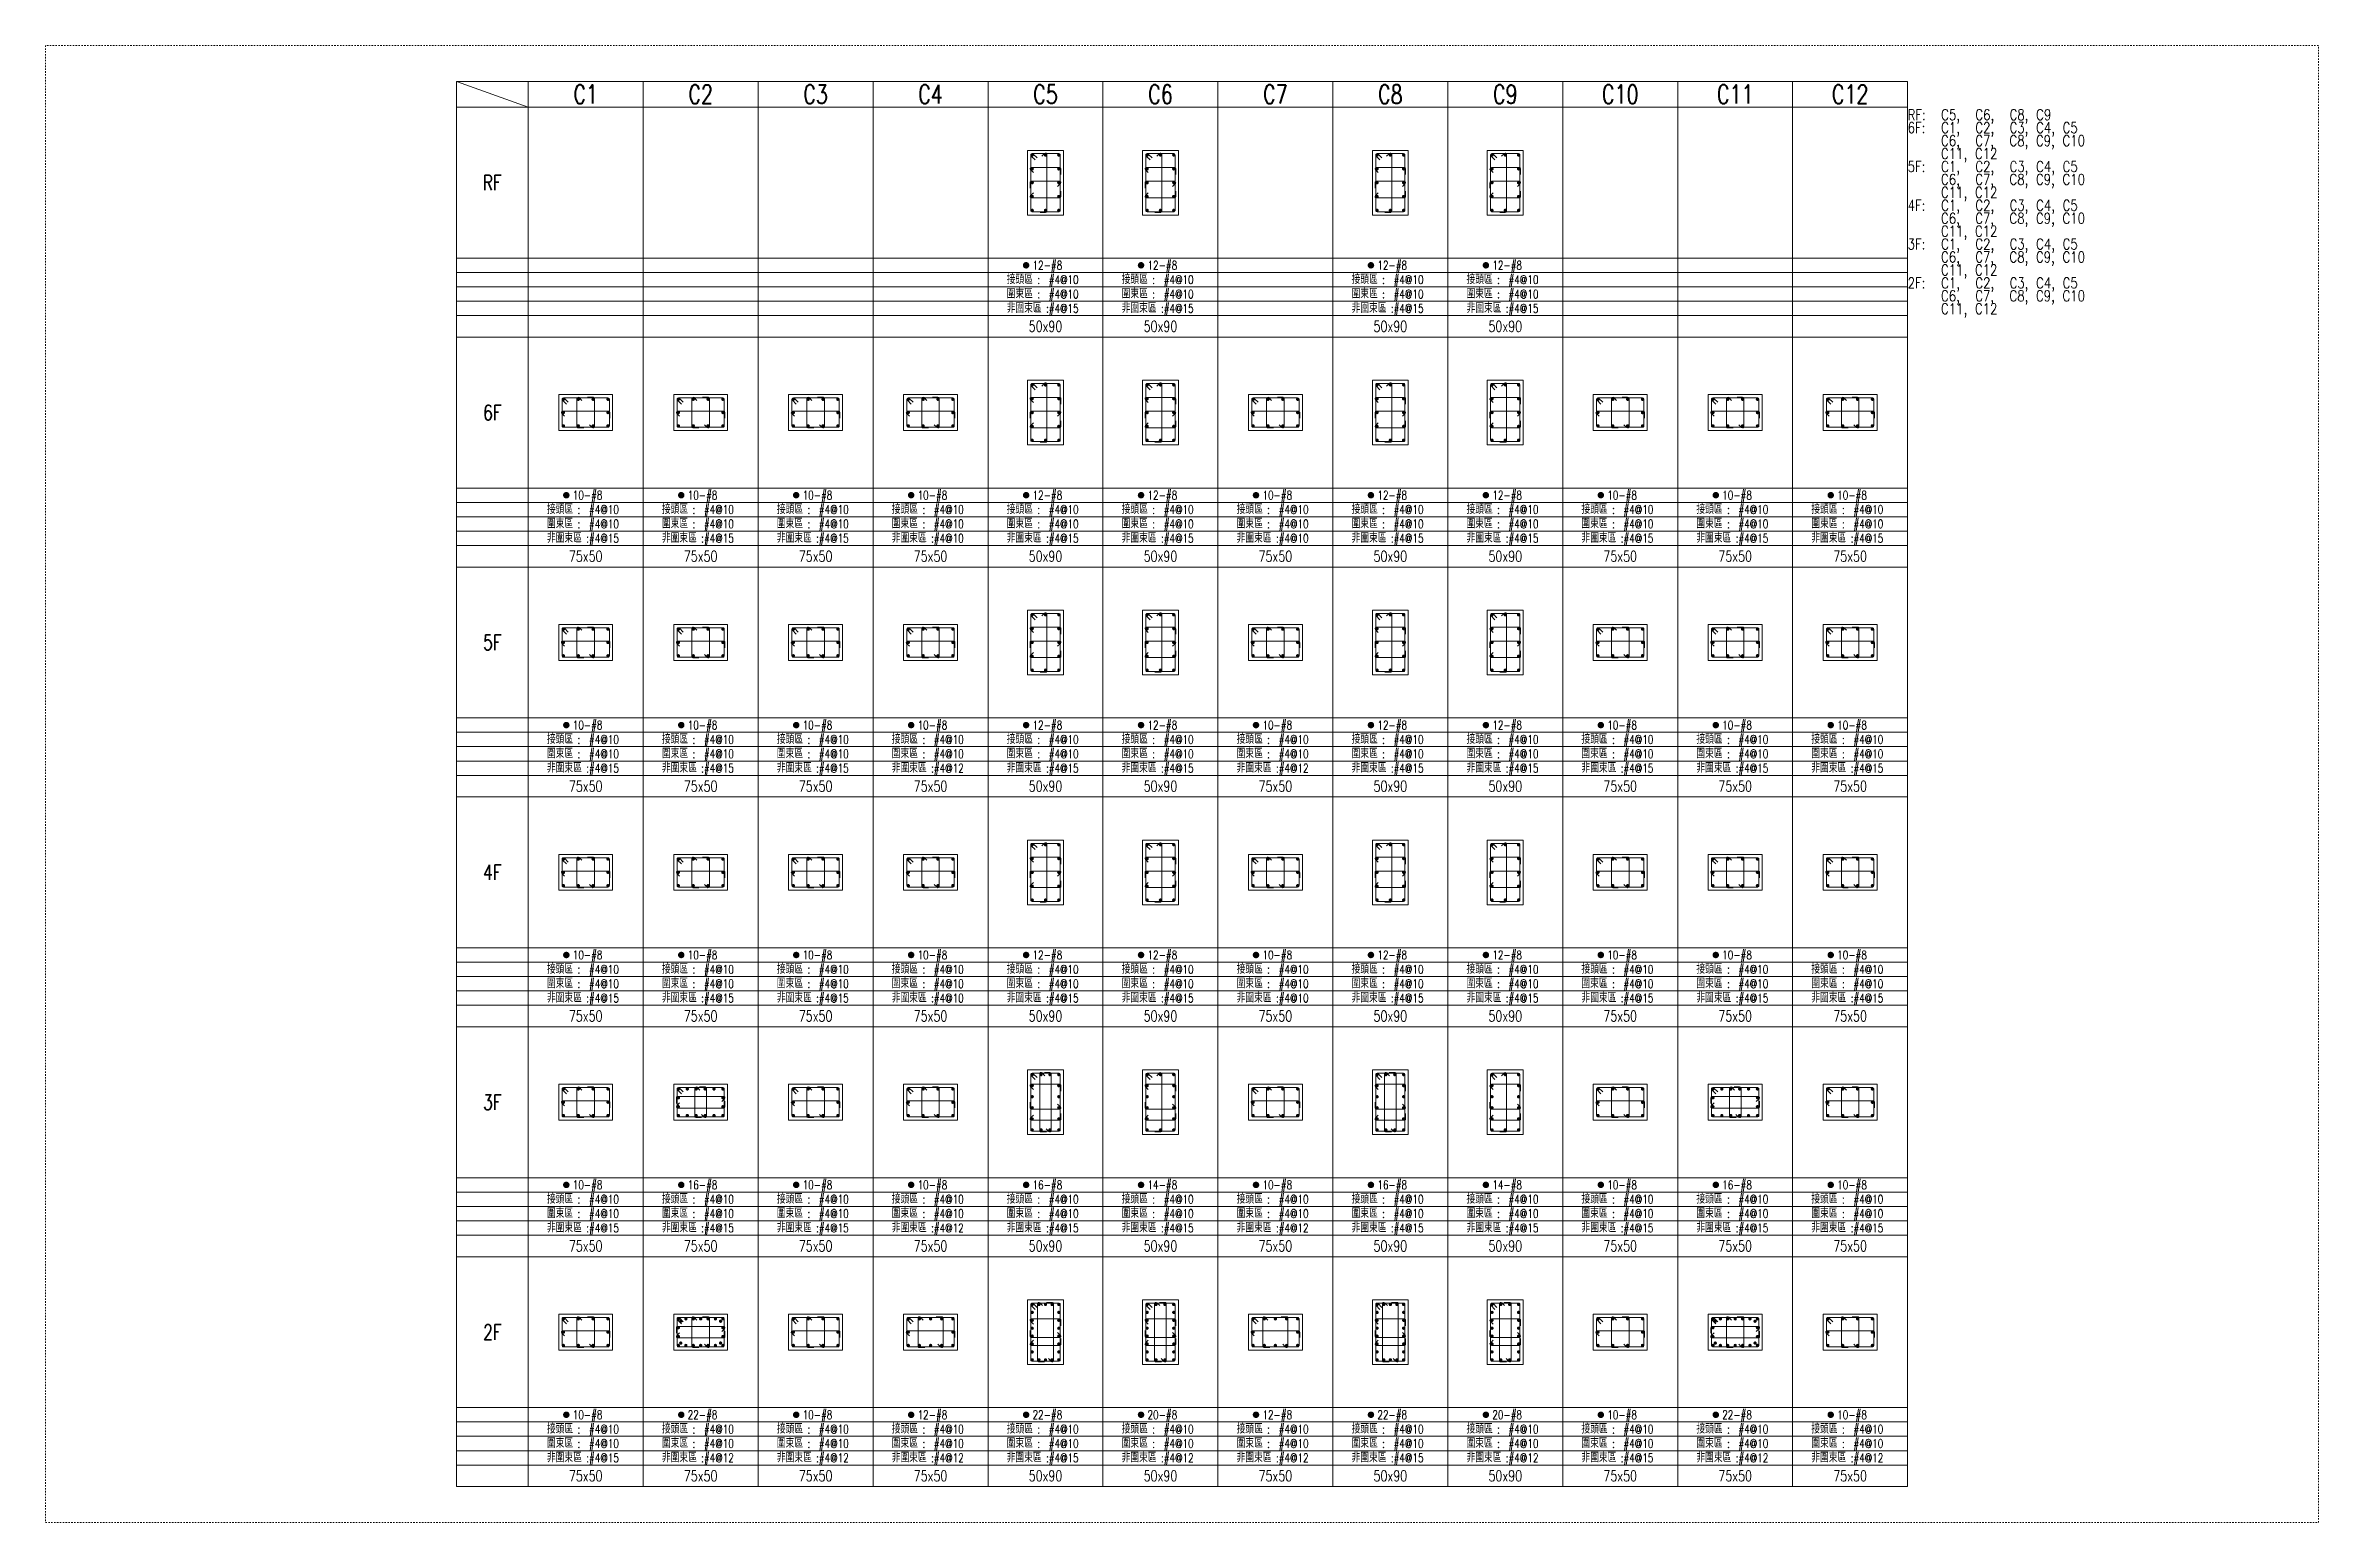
# Model space of a CAD drawing. Header units: millimetres. Extents: x 0 to 6378, y -2056 to 0.
# Drawn here: x 0 to 3164, y -2056 to 0 of the extents above; entities that cross this region are included whole.
import ezdxf
from ezdxf.enums import TextEntityAlignment as Align

# ---------------------------------------------------------------- set-up
doc = ezdxf.new("R2010")
doc.units = ezdxf.units.MM
doc.linetypes.add('DOT', pattern=[4, 2, -2])
for name, color, linetype in [('GirdBoundary', 3, 'Continuous'), ('GirdInner', 3, 'Continuous'), ('主筋斷面', 3, 'Continuous'), ('圖框', 7, 'DOT'), ('摘要資訊', 4, 'Continuous'), ('文字-主筋根數', 3, 'Continuous'), ('文字-剪力筋', 3, 'Continuous'), ('文字-剪力筋-BC', 3, 'Continuous'), ('文字-剪力筋-圍束區', 3, 'Continuous'), ('文字-斷面尺寸', 3, 'Continuous'), ('文字-柱線名稱', 3, 'Continuous'), ('文字-樓群名稱', 1, 'Continuous'), ('柱斷面線', 3, 'Continuous'), ('箍筋線', 2, 'Continuous')]:
    doc.layers.add(name, color=color, linetype=linetype)
doc.styles.add('simplex', font='simplex.shx', dxfattribs={"height": 0.2, "bigfont": 'chineset.shx'})
doc.styles.add('txt', font='txt.shx', dxfattribs={"height": 0.2, "bigfont": 'chineset.shx'})

msp = doc.modelspace()

# ---------------------------------------------------------------- texts
at = {"layer": '摘要資訊', "style": 'txt', "width": 0.8}
for s, p in [('RF:', (2592, -104)), (' C5,  C6,  C8, C9', (2628, -104)), ('6F:', (2592, -122)), ('    C6,  C7,  C8, C9, C10', (2592, -140)), (' C1,  C2,  C3, C4, C5', (2628, -122)), ('    C11, C12', (2592, -158)), ('5F:', (2592, -176)), ('    C6,  C7,  C8, C9, C10', (2592, -194)), (' C1,  C2,  C3, C4, C5', (2628, -176)), ('4F:', (2592, -230)), ('    C11, C12', (2592, -212)), (' C1,  C2,  C3, C4, C5', (2628, -230)), ('    C6,  C7,  C8, C9, C10', (2592, -248)), ('    C11, C12', (2592, -266)), ('3F:', (2592, -284)), (' C1,  C2,  C3, C4, C5', (2628, -284)), ('    C6,  C7,  C8, C9, C10', (2592, -302)), ('    C11, C12', (2592, -320)), ('2F:', (2592, -338)), ('    C6,  C7,  C8, C9, C10', (2592, -356)), (' C1,  C2,  C3, C4, C5', (2628, -338)), ('    C11, C12', (2592, -374))]:
    msp.add_text(s, height=15, dxfattribs=at).set_placement(p)
at = {"layer": '文字-主筋根數', "style": 'simplex', "width": 0.75}
for s, p in [('12-#8', (1374, -306)), ('12-#8', (1534, -306)), ('12-#8', (1854, -306)), ('12-#8', (2014, -306)), ('10-#8', (734, -626)), ('10-#8', (894, -626)), ('10-#8', (1054, -626)), ('10-#8', (1214, -626)), ('12-#8', (1374, -626)), ('12-#8', (1534, -626)), ('10-#8', (1694, -626)), ('12-#8', (1854, -626)), ('12-#8', (2014, -626)), ('10-#8', (2174, -626)), ('10-#8', (2334, -626)), ('10-#8', (2494, -626)), ('10-#8', (734, -946)), ('10-#8', (894, -946)), ('10-#8', (1054, -946)), ('10-#8', (1214, -946)), ('12-#8', (1374, -946)), ('12-#8', (1534, -946)), ('10-#8', (1694, -946)), ('12-#8', (1854, -946)), ('12-#8', (2014, -946)), ('10-#8', (2174, -946)), ('10-#8', (2334, -946)), ('10-#8', (2494, -946)), ('10-#8', (734, -1266)), ('10-#8', (894, -1266)), ('10-#8', (1054, -1266)), ('10-#8', (1214, -1266)), ('12-#8', (1374, -1266)), ('12-#8', (1534, -1266)), ('10-#8', (1694, -1266)), ('12-#8', (1854, -1266)), ('12-#8', (2014, -1266)), ('10-#8', (2174, -1266)), ('10-#8', (2334, -1266)), ('10-#8', (2494, -1266)), ('10-#8', (734, -1586)), ('16-#8', (894, -1586)), ('10-#8', (1054, -1586)), ('10-#8', (1214, -1586)), ('16-#8', (1374, -1586)), ('14-#8', (1534, -1586)), ('10-#8', (1694, -1586)), ('16-#8', (1854, -1586)), ('14-#8', (2014, -1586)), ('10-#8', (2174, -1586)), ('16-#8', (2334, -1586)), ('10-#8', (2494, -1586)), ('10-#8', (734, -1906)), ('22-#8', (894, -1906)), ('10-#8', (1054, -1906)), ('12-#8', (1214, -1906)), ('22-#8', (1374, -1906)), ('20-#8', (1534, -1906)), ('12-#8', (1694, -1906)), ('22-#8', (1854, -1906)), ('20-#8', (2014, -1906)), ('10-#8', (2174, -1906)), ('22-#8', (2334, -1906)), ('10-#8', (2494, -1906))]:
    msp.add_text(s, height=12, dxfattribs=at).set_placement(p, align=Align.MIDDLE_LEFT)
at = {"layer": '文字-剪力筋', "style": 'simplex', "width": 0.75}
for s, p in [('非圍束區 :', (1338, -366)), ('#4@15', (1396.5, -366)), ('非圍束區 :', (1498, -366)), ('#4@15', (1556.5, -366)), ('非圍束區 :', (1818, -366)), ('#4@15', (1876.5, -366)), ('非圍束區 :', (1978, -366)), ('#4@15', (2036.5, -366)), ('非圍束區 :', (698, -686)), ('#4@15', (756.5, -686)), ('非圍束區 :', (858, -686)), ('#4@15', (916.5, -686)), ('非圍束區 :', (1018, -686)), ('#4@15', (1076.5, -686)), ('非圍束區 :', (1178, -686)), ('#4@10', (1236.5, -686)), ('非圍束區 :', (1338, -686)), ('#4@15', (1396.5, -686)), ('非圍束區 :', (1498, -686)), ('#4@15', (1556.5, -686)), ('非圍束區 :', (1658, -686)), ('#4@10', (1716.5, -686)), ('非圍束區 :', (1818, -686)), ('#4@15', (1876.5, -686)), ('非圍束區 :', (1978, -686)), ('#4@15', (2036.5, -686)), ('非圍束區 :', (2138, -686)), ('#4@15', (2196.5, -686)), ('非圍束區 :', (2298, -686)), ('#4@15', (2356.5, -686)), ('非圍束區 :', (2458, -686)), ('#4@15', (2516.5, -686)), ('非圍束區 :', (698, -1006)), ('#4@15', (756.5, -1006)), ('非圍束區 :', (858, -1006)), ('#4@15', (916.5, -1006)), ('非圍束區 :', (1018, -1006)), ('#4@15', (1076.5, -1006)), ('非圍束區 :', (1178, -1006)), ('#4@12', (1236.5, -1006)), ('非圍束區 :', (1338, -1006)), ('#4@15', (1396.5, -1006)), ('非圍束區 :', (1498, -1006)), ('#4@15', (1556.5, -1006)), ('非圍束區 :', (1658, -1006)), ('#4@12', (1716.5, -1006)), ('非圍束區 :', (1818, -1006)), ('#4@15', (1876.5, -1006)), ('非圍束區 :', (1978, -1006)), ('#4@15', (2036.5, -1006)), ('非圍束區 :', (2138, -1006)), ('#4@15', (2196.5, -1006)), ('非圍束區 :', (2298, -1006)), ('#4@15', (2356.5, -1006)), ('非圍束區 :', (2458, -1006)), ('#4@15', (2516.5, -1006)), ('非圍束區 :', (698, -1326)), ('#4@15', (756.5, -1326)), ('非圍束區 :', (858, -1326)), ('#4@15', (916.5, -1326)), ('非圍束區 :', (1018, -1326)), ('#4@15', (1076.5, -1326)), ('非圍束區 :', (1178, -1326)), ('#4@10', (1236.5, -1326)), ('非圍束區 :', (1338, -1326)), ('#4@15', (1396.5, -1326)), ('非圍束區 :', (1498, -1326)), ('#4@15', (1556.5, -1326)), ('非圍束區 :', (1658, -1326)), ('#4@10', (1716.5, -1326)), ('非圍束區 :', (1818, -1326)), ('#4@15', (1876.5, -1326)), ('非圍束區 :', (1978, -1326)), ('#4@15', (2036.5, -1326)), ('非圍束區 :', (2138, -1326)), ('#4@15', (2196.5, -1326)), ('非圍束區 :', (2298, -1326)), ('#4@15', (2356.5, -1326)), ('非圍束區 :', (2458, -1326)), ('#4@15', (2516.5, -1326)), ('非圍束區 :', (698, -1646)), ('#4@15', (756.5, -1646)), ('非圍束區 :', (858, -1646)), ('#4@15', (916.5, -1646)), ('非圍束區 :', (1018, -1646)), ('#4@15', (1076.5, -1646)), ('非圍束區 :', (1178, -1646)), ('#4@12', (1236.5, -1646)), ('非圍束區 :', (1338, -1646)), ('#4@15', (1396.5, -1646)), ('非圍束區 :', (1498, -1646)), ('#4@15', (1556.5, -1646)), ('非圍束區 :', (1658, -1646)), ('#4@12', (1716.5, -1646)), ('非圍束區 :', (1818, -1646)), ('#4@15', (1876.5, -1646)), ('非圍束區 :', (1978, -1646)), ('#4@15', (2036.5, -1646)), ('非圍束區 :', (2138, -1646)), ('#4@15', (2196.5, -1646)), ('非圍束區 :', (2298, -1646)), ('#4@15', (2356.5, -1646)), ('非圍束區 :', (2458, -1646)), ('#4@15', (2516.5, -1646)), ('非圍束區 :', (698, -1966)), ('#4@15', (756.5, -1966)), ('非圍束區 :', (858, -1966)), ('#4@12', (916.5, -1966)), ('非圍束區 :', (1018, -1966)), ('#4@12', (1076.5, -1966)), ('非圍束區 :', (1178, -1966)), ('#4@12', (1236.5, -1966)), ('非圍束區 :', (1338, -1966)), ('#4@15', (1396.5, -1966)), ('非圍束區 :', (1498, -1966)), ('#4@12', (1556.5, -1966)), ('非圍束區 :', (1658, -1966)), ('#4@12', (1716.5, -1966)), ('非圍束區 :', (1818, -1966)), ('#4@15', (1876.5, -1966)), ('非圍束區 :', (1978, -1966)), ('#4@12', (2036.5, -1966)), ('非圍束區 :', (2138, -1966)), ('#4@15', (2196.5, -1966)), ('非圍束區 :', (2298, -1966)), ('#4@12', (2356.5, -1966)), ('非圍束區 :', (2458, -1966)), ('#4@12', (2516.5, -1966))]:
    msp.add_text(s, height=12, dxfattribs=at).set_placement(p, align=Align.MIDDLE_LEFT)
at = {"layer": '文字-剪力筋-BC', "style": 'simplex', "width": 0.75}
for s, p in [('接頭區 :', (1338, -326)), ('#4@10', (1396.5, -326)), ('接頭區 :', (1498, -326)), ('#4@10', (1556.5, -326)), ('接頭區 :', (1818, -326)), ('#4@10', (1876.5, -326)), ('接頭區 :', (1978, -326)), ('#4@10', (2036.5, -326)), ('接頭區 :', (698, -646)), ('#4@10', (756.5, -646)), ('接頭區 :', (858, -646)), ('#4@10', (916.5, -646)), ('接頭區 :', (1018, -646)), ('#4@10', (1076.5, -646)), ('接頭區 :', (1178, -646)), ('#4@10', (1236.5, -646)), ('接頭區 :', (1338, -646)), ('#4@10', (1396.5, -646)), ('接頭區 :', (1498, -646)), ('#4@10', (1556.5, -646)), ('接頭區 :', (1658, -646)), ('#4@10', (1716.5, -646)), ('接頭區 :', (1818, -646)), ('#4@10', (1876.5, -646)), ('接頭區 :', (1978, -646)), ('#4@10', (2036.5, -646)), ('接頭區 :', (2138, -646)), ('#4@10', (2196.5, -646)), ('接頭區 :', (2298, -646)), ('#4@10', (2356.5, -646)), ('接頭區 :', (2458, -646)), ('#4@10', (2516.5, -646)), ('接頭區 :', (698, -966)), ('#4@10', (756.5, -966)), ('接頭區 :', (858, -966)), ('#4@10', (916.5, -966)), ('接頭區 :', (1018, -966)), ('#4@10', (1076.5, -966)), ('接頭區 :', (1178, -966)), ('#4@10', (1236.5, -966)), ('接頭區 :', (1338, -966)), ('#4@10', (1396.5, -966)), ('接頭區 :', (1498, -966)), ('#4@10', (1556.5, -966)), ('接頭區 :', (1658, -966)), ('#4@10', (1716.5, -966)), ('接頭區 :', (1818, -966)), ('#4@10', (1876.5, -966)), ('接頭區 :', (1978, -966)), ('#4@10', (2036.5, -966)), ('接頭區 :', (2138, -966)), ('#4@10', (2196.5, -966)), ('接頭區 :', (2298, -966)), ('#4@10', (2356.5, -966)), ('接頭區 :', (2458, -966)), ('#4@10', (2516.5, -966)), ('接頭區 :', (698, -1286)), ('#4@10', (756.5, -1286)), ('接頭區 :', (858, -1286)), ('#4@10', (916.5, -1286)), ('接頭區 :', (1018, -1286)), ('#4@10', (1076.5, -1286)), ('接頭區 :', (1178, -1286)), ('#4@10', (1236.5, -1286)), ('接頭區 :', (1338, -1286)), ('#4@10', (1396.5, -1286)), ('接頭區 :', (1498, -1286)), ('#4@10', (1556.5, -1286)), ('接頭區 :', (1658, -1286)), ('#4@10', (1716.5, -1286)), ('接頭區 :', (1818, -1286)), ('#4@10', (1876.5, -1286)), ('接頭區 :', (1978, -1286)), ('#4@10', (2036.5, -1286)), ('接頭區 :', (2138, -1286)), ('#4@10', (2196.5, -1286)), ('接頭區 :', (2298, -1286)), ('#4@10', (2356.5, -1286)), ('接頭區 :', (2458, -1286)), ('#4@10', (2516.5, -1286)), ('接頭區 :', (698, -1606)), ('#4@10', (756.5, -1606)), ('接頭區 :', (858, -1606)), ('#4@10', (916.5, -1606)), ('接頭區 :', (1018, -1606)), ('#4@10', (1076.5, -1606)), ('接頭區 :', (1178, -1606)), ('#4@10', (1236.5, -1606)), ('接頭區 :', (1338, -1606)), ('#4@10', (1396.5, -1606)), ('接頭區 :', (1498, -1606)), ('#4@10', (1556.5, -1606)), ('接頭區 :', (1658, -1606)), ('#4@10', (1716.5, -1606)), ('接頭區 :', (1818, -1606)), ('#4@10', (1876.5, -1606)), ('接頭區 :', (1978, -1606)), ('#4@10', (2036.5, -1606)), ('接頭區 :', (2138, -1606)), ('#4@10', (2196.5, -1606)), ('接頭區 :', (2298, -1606)), ('#4@10', (2356.5, -1606)), ('接頭區 :', (2458, -1606)), ('#4@10', (2516.5, -1606)), ('接頭區 :', (698, -1926)), ('#4@10', (756.5, -1926)), ('接頭區 :', (858, -1926)), ('#4@10', (916.5, -1926)), ('接頭區 :', (1018, -1926)), ('#4@10', (1076.5, -1926)), ('接頭區 :', (1178, -1926)), ('#4@10', (1236.5, -1926)), ('接頭區 :', (1338, -1926)), ('#4@10', (1396.5, -1926)), ('接頭區 :', (1498, -1926)), ('#4@10', (1556.5, -1926)), ('接頭區 :', (1658, -1926)), ('#4@10', (1716.5, -1926)), ('接頭區 :', (1818, -1926)), ('#4@10', (1876.5, -1926)), ('接頭區 :', (1978, -1926)), ('#4@10', (2036.5, -1926)), ('接頭區 :', (2138, -1926)), ('#4@10', (2196.5, -1926)), ('接頭區 :', (2298, -1926)), ('#4@10', (2356.5, -1926)), ('接頭區 :', (2458, -1926)), ('#4@10', (2516.5, -1926))]:
    msp.add_text(s, height=12, dxfattribs=at).set_placement(p, align=Align.MIDDLE_LEFT)
at = {"layer": '文字-剪力筋-圍束區', "style": 'simplex', "width": 0.75}
for s, p in [('圍束區 :', (1338, -346)), ('#4@10', (1396.5, -346)), ('圍束區 :', (1498, -346)), ('#4@10', (1556.5, -346)), ('圍束區 :', (1818, -346)), ('#4@10', (1876.5, -346)), ('圍束區 :', (1978, -346)), ('#4@10', (2036.5, -346)), ('圍束區 :', (698, -666)), ('#4@10', (756.5, -666)), ('圍束區 :', (858, -666)), ('#4@10', (916.5, -666)), ('圍束區 :', (1018, -666)), ('#4@10', (1076.5, -666)), ('圍束區 :', (1178, -666)), ('#4@10', (1236.5, -666)), ('圍束區 :', (1338, -666)), ('#4@10', (1396.5, -666)), ('圍束區 :', (1498, -666)), ('#4@10', (1556.5, -666)), ('圍束區 :', (1658, -666)), ('#4@10', (1716.5, -666)), ('圍束區 :', (1818, -666)), ('#4@10', (1876.5, -666)), ('圍束區 :', (1978, -666)), ('#4@10', (2036.5, -666)), ('圍束區 :', (2138, -666)), ('#4@10', (2196.5, -666)), ('圍束區 :', (2298, -666)), ('#4@10', (2356.5, -666)), ('圍束區 :', (2458, -666)), ('#4@10', (2516.5, -666)), ('圍束區 :', (698, -986)), ('#4@10', (756.5, -986)), ('圍束區 :', (858, -986)), ('#4@10', (916.5, -986)), ('圍束區 :', (1018, -986)), ('#4@10', (1076.5, -986)), ('圍束區 :', (1178, -986)), ('#4@10', (1236.5, -986)), ('圍束區 :', (1338, -986)), ('#4@10', (1396.5, -986)), ('圍束區 :', (1498, -986)), ('#4@10', (1556.5, -986)), ('圍束區 :', (1658, -986)), ('#4@10', (1716.5, -986)), ('圍束區 :', (1818, -986)), ('#4@10', (1876.5, -986)), ('圍束區 :', (1978, -986)), ('#4@10', (2036.5, -986)), ('圍束區 :', (2138, -986)), ('#4@10', (2196.5, -986)), ('圍束區 :', (2298, -986)), ('#4@10', (2356.5, -986)), ('圍束區 :', (2458, -986)), ('#4@10', (2516.5, -986)), ('圍束區 :', (698, -1306)), ('#4@10', (756.5, -1306)), ('圍束區 :', (858, -1306)), ('#4@10', (916.5, -1306)), ('圍束區 :', (1018, -1306)), ('#4@10', (1076.5, -1306)), ('圍束區 :', (1178, -1306)), ('#4@10', (1236.5, -1306)), ('圍束區 :', (1338, -1306)), ('#4@10', (1396.5, -1306)), ('圍束區 :', (1498, -1306)), ('#4@10', (1556.5, -1306)), ('圍束區 :', (1658, -1306)), ('#4@10', (1716.5, -1306)), ('圍束區 :', (1818, -1306)), ('#4@10', (1876.5, -1306)), ('圍束區 :', (1978, -1306)), ('#4@10', (2036.5, -1306)), ('圍束區 :', (2138, -1306)), ('#4@10', (2196.5, -1306)), ('圍束區 :', (2298, -1306)), ('#4@10', (2356.5, -1306)), ('圍束區 :', (2458, -1306)), ('#4@10', (2516.5, -1306)), ('圍束區 :', (698, -1626)), ('#4@10', (756.5, -1626)), ('圍束區 :', (858, -1626)), ('#4@10', (916.5, -1626)), ('圍束區 :', (1018, -1626)), ('#4@10', (1076.5, -1626)), ('圍束區 :', (1178, -1626)), ('#4@10', (1236.5, -1626)), ('圍束區 :', (1338, -1626)), ('#4@10', (1396.5, -1626)), ('圍束區 :', (1498, -1626)), ('#4@10', (1556.5, -1626)), ('圍束區 :', (1658, -1626)), ('#4@10', (1716.5, -1626)), ('圍束區 :', (1818, -1626)), ('#4@10', (1876.5, -1626)), ('圍束區 :', (1978, -1626)), ('#4@10', (2036.5, -1626)), ('圍束區 :', (2138, -1626)), ('#4@10', (2196.5, -1626)), ('圍束區 :', (2298, -1626)), ('#4@10', (2356.5, -1626)), ('圍束區 :', (2458, -1626)), ('#4@10', (2516.5, -1626)), ('圍束區 :', (698, -1946)), ('#4@10', (756.5, -1946)), ('圍束區 :', (858, -1946)), ('#4@10', (916.5, -1946)), ('圍束區 :', (1018, -1946)), ('#4@10', (1076.5, -1946)), ('圍束區 :', (1178, -1946)), ('#4@10', (1236.5, -1946)), ('圍束區 :', (1338, -1946)), ('#4@10', (1396.5, -1946)), ('圍束區 :', (1498, -1946)), ('#4@10', (1556.5, -1946)), ('圍束區 :', (1658, -1946)), ('#4@10', (1716.5, -1946)), ('圍束區 :', (1818, -1946)), ('#4@10', (1876.5, -1946)), ('圍束區 :', (1978, -1946)), ('#4@10', (2036.5, -1946)), ('圍束區 :', (2138, -1946)), ('#4@10', (2196.5, -1946)), ('圍束區 :', (2298, -1946)), ('#4@10', (2356.5, -1946)), ('圍束區 :', (2458, -1946)), ('#4@10', (2516.5, -1946))]:
    msp.add_text(s, height=12, dxfattribs=at).set_placement(p, align=Align.MIDDLE_LEFT)
at = {"layer": '文字-斷面尺寸', "style": 'simplex', "width": 0.75}
for s, p in [('50x90', (1392, -391)), ('50x90', (1552, -391)), ('50x90', (1872, -391)), ('50x90', (2032, -391)), ('75x50', (752, -711)), ('75x50', (912, -711)), ('75x50', (1072, -711)), ('75x50', (1232, -711)), ('50x90', (1392, -711)), ('50x90', (1552, -711)), ('75x50', (1712, -711)), ('50x90', (1872, -711)), ('50x90', (2032, -711)), ('75x50', (2192, -711)), ('75x50', (2352, -711)), ('75x50', (2512, -711)), ('75x50', (752, -1031)), ('75x50', (912, -1031)), ('75x50', (1072, -1031)), ('75x50', (1232, -1031)), ('50x90', (1392, -1031)), ('50x90', (1552, -1031)), ('75x50', (1712, -1031)), ('50x90', (1872, -1031)), ('50x90', (2032, -1031)), ('75x50', (2192, -1031)), ('75x50', (2352, -1031)), ('75x50', (2512, -1031)), ('75x50', (752, -1351)), ('75x50', (912, -1351)), ('75x50', (1072, -1351)), ('75x50', (1232, -1351)), ('50x90', (1392, -1351)), ('50x90', (1552, -1351)), ('75x50', (1712, -1351)), ('50x90', (1872, -1351)), ('50x90', (2032, -1351)), ('75x50', (2192, -1351)), ('75x50', (2352, -1351)), ('75x50', (2512, -1351)), ('75x50', (752, -1671)), ('75x50', (912, -1671)), ('75x50', (1072, -1671)), ('75x50', (1232, -1671)), ('50x90', (1392, -1671)), ('50x90', (1552, -1671)), ('75x50', (1712, -1671)), ('50x90', (1872, -1671)), ('50x90', (2032, -1671)), ('75x50', (2192, -1671)), ('75x50', (2352, -1671)), ('75x50', (2512, -1671)), ('75x50', (752, -1991)), ('75x50', (912, -1991)), ('75x50', (1072, -1991)), ('75x50', (1232, -1991)), ('50x90', (1392, -1991)), ('50x90', (1552, -1991)), ('75x50', (1712, -1991)), ('50x90', (1872, -1991)), ('50x90', (2032, -1991)), ('75x50', (2192, -1991)), ('75x50', (2352, -1991)), ('75x50', (2512, -1991))]:
    msp.add_text(s, height=15, dxfattribs=at).set_placement(p, align=Align.MIDDLE)
at = {"layer": '文字-柱線名稱', "style": 'simplex', "width": 0.75}
for s, p in [('C1', (752, -68)), ('C2', (912, -68)), ('C3', (1072, -68)), ('C4', (1232, -68)), ('C5', (1392, -68)), ('C6', (1552, -68)), ('C7', (1712, -68)), ('C8', (1872, -68)), ('C9', (2032, -68)), ('C10', (2192, -68)), ('C11', (2352, -68)), ('C12', (2512, -68))]:
    msp.add_text(s, height=26, dxfattribs=at).set_placement(p, align=Align.MIDDLE)
at = {"layer": '文字-樓群名稱', "style": 'simplex', "width": 0.75}
for s, p in [('RF', (622, -191)), ('6F', (622, -511)), ('5F', (622, -831)), ('4F', (622, -1151)), ('3F', (622, -1471)), ('2F', (622, -1791))]:
    msp.add_text(s, height=21, dxfattribs=at).set_placement(p, align=Align.MIDDLE)

# ---------------------------------------------------------------- blocks, each defined once
blk = doc.blocks.new('Circle_Filled')
at = {"const_width": 0.5}
blk.add_lwpolyline([(-0.25, 0, 1), (0.25, 0, 1)], format="xyb", close=True, dxfattribs=at)

# ---------------------------------------------------------------- linework, layer by layer
at = {"layer": 'GirdBoundary', "lineweight": 5}
for points in [[(572, -50), (672, -50)], [(572, -50), (572, -86)], [(672, -50), (832, -50)], [(832, -50), (992, -50)], [(992, -50), (1152, -50)], [(1152, -50), (1312, -50)], [(1312, -50), (1472, -50)], [(1472, -50), (1632, -50)], [(1632, -50), (1792, -50)], [(1792, -50), (1952, -50)], [(1952, -50), (2112, -50)], [(2112, -50), (2272, -50)], [(2272, -50), (2432, -50)], [(2432, -50), (2592, -50)], [(2592, -50), (2592, -86)], [(572, -86), (572, -296)], [(2592, -86), (2592, -296)], [(572, -296), (572, -316)], [(572, -316), (572, -336)], [(2592, -296), (2592, -316)], [(2592, -316), (2592, -336)], [(572, -336), (572, -356)], [(2592, -336), (2592, -356)], [(572, -356), (572, -376)], [(572, -376), (572, -406)], [(2592, -356), (2592, -376)], [(2592, -376), (2592, -406)], [(572, -406), (572, -616)], [(2592, -406), (2592, -616)], [(572, -616), (572, -636)], [(2592, -616), (2592, -636)], [(572, -636), (572, -656)], [(572, -656), (572, -676)], [(2592, -636), (2592, -656)], [(2592, -656), (2592, -676)], [(572, -676), (572, -696)], [(572, -696), (572, -726)], [(2592, -676), (2592, -696)], [(2592, -696), (2592, -726)], [(572, -726), (572, -936)], [(2592, -726), (2592, -936)], [(572, -936), (572, -956)], [(2592, -936), (2592, -956)], [(572, -956), (572, -976)], [(572, -976), (572, -996)], [(2592, -956), (2592, -976)], [(2592, -976), (2592, -996)], [(572, -996), (572, -1016)], [(2592, -996), (2592, -1016)], [(572, -1016), (572, -1046)], [(2592, -1016), (2592, -1046)], [(572, -1046), (572, -1256)], [(2592, -1046), (2592, -1256)], [(572, -1256), (572, -1276)], [(2592, -1256), (2592, -1276)], [(572, -1276), (572, -1296)], [(572, -1296), (572, -1316)], [(2592, -1276), (2592, -1296)], [(2592, -1296), (2592, -1316)], [(572, -1316), (572, -1336)], [(2592, -1316), (2592, -1336)], [(572, -1336), (572, -1366)], [(2592, -1336), (2592, -1366)], [(572, -1366), (572, -1576)], [(2592, -1366), (2592, -1576)], [(572, -1576), (572, -1596)], [(2592, -1576), (2592, -1596)], [(572, -1596), (572, -1616)], [(2592, -1596), (2592, -1616)], [(572, -1616), (572, -1636)], [(572, -1636), (572, -1656)], [(2592, -1616), (2592, -1636)], [(2592, -1636), (2592, -1656)], [(572, -1656), (572, -1686)], [(2592, -1656), (2592, -1686)], [(572, -1686), (572, -1896)], [(2592, -1686), (2592, -1896)], [(572, -1896), (572, -1916)], [(2592, -1896), (2592, -1916)], [(572, -1916), (572, -1936)], [(2592, -1916), (2592, -1936)], [(572, -1936), (572, -1956)], [(572, -1956), (572, -1976)], [(2592, -1936), (2592, -1956)], [(2592, -1956), (2592, -1976)], [(572, -1976), (572, -2006)], [(2592, -1976), (2592, -2006)], [(572, -2006), (672, -2006)], [(672, -2006), (832, -2006)], [(832, -2006), (992, -2006)], [(992, -2006), (1152, -2006)], [(1152, -2006), (1312, -2006)], [(1312, -2006), (1472, -2006)], [(1472, -2006), (1632, -2006)], [(1632, -2006), (1792, -2006)], [(1792, -2006), (1952, -2006)], [(1952, -2006), (2112, -2006)], [(2112, -2006), (2272, -2006)], [(2272, -2006), (2432, -2006)], [(2432, -2006), (2592, -2006)]]:
    msp.add_lwpolyline(points, dxfattribs=at)
at = {"layer": 'GirdInner', "lineweight": 5}
for points in [[(572, -50), (672, -86)], [(672, -50), (672, -86)], [(832, -50), (832, -86)], [(992, -50), (992, -86)], [(1152, -50), (1152, -86)], [(1312, -50), (1312, -86)], [(1472, -50), (1472, -86)], [(1632, -50), (1632, -86)], [(1792, -50), (1792, -86)], [(1952, -50), (1952, -86)], [(2112, -50), (2112, -86)], [(2272, -50), (2272, -86)], [(2432, -50), (2432, -86)], [(572, -86), (672, -86)], [(672, -86), (832, -86)], [(672, -86), (672, -296)], [(832, -86), (992, -86)], [(832, -86), (832, -296)], [(992, -86), (1152, -86)], [(992, -86), (992, -296)], [(1152, -86), (1312, -86)], [(1152, -86), (1152, -296)], [(1312, -86), (1472, -86)], [(1312, -86), (1312, -296)], [(1472, -86), (1632, -86)], [(1472, -86), (1472, -296)], [(1632, -86), (1792, -86)], [(1632, -86), (1632, -296)], [(1792, -86), (1952, -86)], [(1792, -86), (1792, -296)], [(1952, -86), (2112, -86)], [(1952, -86), (1952, -296)], [(2112, -86), (2272, -86)], [(2112, -86), (2112, -296)], [(2272, -86), (2432, -86)], [(2272, -86), (2272, -296)], [(2432, -86), (2592, -86)], [(2432, -86), (2432, -296)], [(572, -296), (672, -296)], [(572, -316), (672, -316)], [(672, -296), (832, -296)], [(672, -296), (672, -316)], [(672, -316), (832, -316)], [(672, -316), (672, -336)], [(832, -296), (992, -296)], [(832, -296), (832, -316)], [(832, -316), (992, -316)], [(832, -316), (832, -336)], [(992, -296), (1152, -296)], [(992, -296), (992, -316)], [(992, -316), (1152, -316)], [(992, -316), (992, -336)], [(1152, -296), (1312, -296)], [(1152, -296), (1152, -316)], [(1152, -316), (1312, -316)], [(1152, -316), (1152, -336)], [(1312, -296), (1472, -296)], [(1312, -296), (1312, -316)], [(1312, -316), (1472, -316)], [(1312, -316), (1312, -336)], [(1472, -296), (1632, -296)], [(1472, -296), (1472, -316)], [(1472, -316), (1632, -316)], [(1472, -316), (1472, -336)], [(1632, -296), (1792, -296)], [(1632, -296), (1632, -316)], [(1632, -316), (1792, -316)], [(1632, -316), (1632, -336)], [(1792, -296), (1952, -296)], [(1792, -296), (1792, -316)], [(1792, -316), (1952, -316)], [(1792, -316), (1792, -336)], [(1952, -296), (2112, -296)], [(1952, -296), (1952, -316)], [(1952, -316), (2112, -316)], [(1952, -316), (1952, -336)], [(2112, -296), (2272, -296)], [(2112, -296), (2112, -316)], [(2112, -316), (2272, -316)], [(2112, -316), (2112, -336)], [(2272, -296), (2432, -296)], [(2272, -296), (2272, -316)], [(2272, -316), (2432, -316)], [(2272, -316), (2272, -336)], [(2432, -296), (2592, -296)], [(2432, -296), (2432, -316)], [(2432, -316), (2592, -316)], [(2432, -316), (2432, -336)], [(572, -336), (672, -336)], [(672, -336), (832, -336)], [(672, -336), (672, -356)], [(832, -336), (992, -336)], [(832, -336), (832, -356)], [(992, -336), (1152, -336)], [(992, -336), (992, -356)], [(1152, -336), (1312, -336)], [(1152, -336), (1152, -356)], [(1312, -336), (1472, -336)], [(1312, -336), (1312, -356)], [(1472, -336), (1632, -336)], [(1472, -336), (1472, -356)], [(1632, -336), (1792, -336)], [(1632, -336), (1632, -356)], [(1792, -336), (1952, -336)], [(1792, -336), (1792, -356)], [(1952, -336), (2112, -336)], [(1952, -336), (1952, -356)], [(2112, -336), (2272, -336)], [(2112, -336), (2112, -356)], [(2272, -336), (2432, -336)], [(2272, -336), (2272, -356)], [(2432, -336), (2592, -336)], [(2432, -336), (2432, -356)], [(572, -356), (672, -356)], [(572, -376), (672, -376)], [(672, -356), (832, -356)], [(672, -356), (672, -376)], [(672, -376), (832, -376)], [(672, -376), (672, -406)], [(832, -356), (992, -356)], [(832, -356), (832, -376)], [(832, -376), (992, -376)], [(832, -376), (832, -406)], [(992, -356), (1152, -356)], [(992, -356), (992, -376)], [(992, -376), (1152, -376)], [(992, -376), (992, -406)], [(1152, -356), (1312, -356)], [(1152, -356), (1152, -376)], [(1152, -376), (1312, -376)], [(1152, -376), (1152, -406)], [(1312, -356), (1472, -356)], [(1312, -356), (1312, -376)], [(1312, -376), (1472, -376)], [(1312, -376), (1312, -406)], [(1472, -356), (1632, -356)], [(1472, -356), (1472, -376)], [(1472, -376), (1632, -376)], [(1472, -376), (1472, -406)], [(1632, -356), (1792, -356)], [(1632, -356), (1632, -376)], [(1632, -376), (1792, -376)], [(1632, -376), (1632, -406)], [(1792, -356), (1952, -356)], [(1792, -356), (1792, -376)], [(1792, -376), (1952, -376)], [(1792, -376), (1792, -406)], [(1952, -356), (2112, -356)], [(1952, -356), (1952, -376)], [(1952, -376), (2112, -376)], [(1952, -376), (1952, -406)], [(2112, -356), (2272, -356)], [(2112, -356), (2112, -376)], [(2112, -376), (2272, -376)], [(2112, -376), (2112, -406)], [(2272, -356), (2432, -356)], [(2272, -356), (2272, -376)], [(2272, -376), (2432, -376)], [(2272, -376), (2272, -406)], [(2432, -356), (2592, -356)], [(2432, -356), (2432, -376)], [(2432, -376), (2592, -376)], [(2432, -376), (2432, -406)], [(572, -406), (672, -406)], [(672, -406), (832, -406)], [(672, -406), (672, -616)], [(832, -406), (992, -406)], [(832, -406), (832, -616)], [(992, -406), (1152, -406)], [(992, -406), (992, -616)], [(1152, -406), (1312, -406)], [(1152, -406), (1152, -616)], [(1312, -406), (1472, -406)], [(1312, -406), (1312, -616)], [(1472, -406), (1632, -406)], [(1472, -406), (1472, -616)], [(1632, -406), (1792, -406)], [(1632, -406), (1632, -616)], [(1792, -406), (1952, -406)], [(1792, -406), (1792, -616)], [(1952, -406), (2112, -406)], [(1952, -406), (1952, -616)], [(2112, -406), (2272, -406)], [(2112, -406), (2112, -616)], [(2272, -406), (2432, -406)], [(2272, -406), (2272, -616)], [(2432, -406), (2592, -406)], [(2432, -406), (2432, -616)], [(572, -616), (672, -616)], [(672, -616), (832, -616)], [(672, -616), (672, -636)], [(832, -616), (992, -616)], [(832, -616), (832, -636)], [(992, -616), (1152, -616)], [(992, -616), (992, -636)], [(1152, -616), (1312, -616)], [(1152, -616), (1152, -636)], [(1312, -616), (1472, -616)], [(1312, -616), (1312, -636)], [(1472, -616), (1632, -616)], [(1472, -616), (1472, -636)], [(1632, -616), (1792, -616)], [(1632, -616), (1632, -636)], [(1792, -616), (1952, -616)], [(1792, -616), (1792, -636)], [(1952, -616), (2112, -616)], [(1952, -616), (1952, -636)], [(2112, -616), (2272, -616)], [(2112, -616), (2112, -636)], [(2272, -616), (2432, -616)], [(2272, -616), (2272, -636)], [(2432, -616), (2592, -616)], [(2432, -616), (2432, -636)], [(572, -636), (672, -636)], [(572, -656), (672, -656)], [(672, -636), (832, -636)], [(672, -636), (672, -656)], [(672, -656), (832, -656)], [(672, -656), (672, -676)], [(832, -636), (992, -636)], [(832, -636), (832, -656)], [(832, -656), (992, -656)], [(832, -656), (832, -676)], [(992, -636), (1152, -636)], [(992, -636), (992, -656)], [(992, -656), (1152, -656)], [(992, -656), (992, -676)], [(1152, -636), (1312, -636)], [(1152, -636), (1152, -656)], [(1152, -656), (1312, -656)], [(1152, -656), (1152, -676)], [(1312, -636), (1472, -636)], [(1312, -636), (1312, -656)], [(1312, -656), (1472, -656)], [(1312, -656), (1312, -676)], [(1472, -636), (1632, -636)], [(1472, -636), (1472, -656)], [(1472, -656), (1632, -656)], [(1472, -656), (1472, -676)], [(1632, -636), (1792, -636)], [(1632, -636), (1632, -656)], [(1632, -656), (1792, -656)], [(1632, -656), (1632, -676)], [(1792, -636), (1952, -636)], [(1792, -636), (1792, -656)], [(1792, -656), (1952, -656)], [(1792, -656), (1792, -676)], [(1952, -636), (2112, -636)], [(1952, -636), (1952, -656)], [(1952, -656), (2112, -656)], [(1952, -656), (1952, -676)], [(2112, -636), (2272, -636)], [(2112, -636), (2112, -656)], [(2112, -656), (2272, -656)], [(2112, -656), (2112, -676)], [(2272, -636), (2432, -636)], [(2272, -636), (2272, -656)], [(2272, -656), (2432, -656)], [(2272, -656), (2272, -676)], [(2432, -636), (2592, -636)], [(2432, -636), (2432, -656)], [(2432, -656), (2592, -656)], [(2432, -656), (2432, -676)], [(572, -676), (672, -676)], [(572, -696), (672, -696)], [(672, -676), (832, -676)], [(672, -676), (672, -696)], [(672, -696), (832, -696)], [(672, -696), (672, -726)], [(832, -676), (992, -676)], [(832, -676), (832, -696)], [(832, -696), (992, -696)], [(832, -696), (832, -726)], [(992, -676), (1152, -676)], [(992, -676), (992, -696)], [(992, -696), (1152, -696)], [(992, -696), (992, -726)], [(1152, -676), (1312, -676)], [(1152, -676), (1152, -696)], [(1152, -696), (1312, -696)], [(1152, -696), (1152, -726)], [(1312, -676), (1472, -676)], [(1312, -676), (1312, -696)], [(1312, -696), (1472, -696)], [(1312, -696), (1312, -726)], [(1472, -676), (1632, -676)], [(1472, -676), (1472, -696)], [(1472, -696), (1632, -696)], [(1472, -696), (1472, -726)], [(1632, -676), (1792, -676)], [(1632, -676), (1632, -696)], [(1632, -696), (1792, -696)], [(1632, -696), (1632, -726)], [(1792, -676), (1952, -676)], [(1792, -676), (1792, -696)], [(1792, -696), (1952, -696)], [(1792, -696), (1792, -726)], [(1952, -676), (2112, -676)], [(1952, -676), (1952, -696)], [(1952, -696), (2112, -696)], [(1952, -696), (1952, -726)], [(2112, -676), (2272, -676)], [(2112, -676), (2112, -696)], [(2112, -696), (2272, -696)], [(2112, -696), (2112, -726)], [(2272, -676), (2432, -676)], [(2272, -676), (2272, -696)], [(2272, -696), (2432, -696)], [(2272, -696), (2272, -726)], [(2432, -676), (2592, -676)], [(2432, -676), (2432, -696)], [(2432, -696), (2592, -696)], [(2432, -696), (2432, -726)], [(572, -726), (672, -726)], [(672, -726), (832, -726)], [(672, -726), (672, -936)], [(832, -726), (992, -726)], [(832, -726), (832, -936)], [(992, -726), (1152, -726)], [(992, -726), (992, -936)], [(1152, -726), (1312, -726)], [(1152, -726), (1152, -936)], [(1312, -726), (1472, -726)], [(1312, -726), (1312, -936)], [(1472, -726), (1632, -726)], [(1472, -726), (1472, -936)], [(1632, -726), (1792, -726)], [(1632, -726), (1632, -936)], [(1792, -726), (1952, -726)], [(1792, -726), (1792, -936)], [(1952, -726), (2112, -726)], [(1952, -726), (1952, -936)], [(2112, -726), (2272, -726)], [(2112, -726), (2112, -936)], [(2272, -726), (2432, -726)], [(2272, -726), (2272, -936)], [(2432, -726), (2592, -726)], [(2432, -726), (2432, -936)], [(572, -936), (672, -936)], [(672, -936), (832, -936)], [(672, -936), (672, -956)], [(832, -936), (992, -936)], [(832, -936), (832, -956)], [(992, -936), (1152, -936)], [(992, -936), (992, -956)], [(1152, -936), (1312, -936)], [(1152, -936), (1152, -956)], [(1312, -936), (1472, -936)], [(1312, -936), (1312, -956)], [(1472, -936), (1632, -936)], [(1472, -936), (1472, -956)], [(1632, -936), (1792, -936)], [(1632, -936), (1632, -956)], [(1792, -936), (1952, -936)], [(1792, -936), (1792, -956)], [(1952, -936), (2112, -936)], [(1952, -936), (1952, -956)], [(2112, -936), (2272, -936)], [(2112, -936), (2112, -956)], [(2272, -936), (2432, -936)], [(2272, -936), (2272, -956)], [(2432, -936), (2592, -936)], [(2432, -936), (2432, -956)], [(572, -956), (672, -956)], [(572, -976), (672, -976)], [(672, -956), (832, -956)], [(672, -956), (672, -976)], [(672, -976), (832, -976)], [(672, -976), (672, -996)], [(832, -956), (992, -956)], [(832, -956), (832, -976)], [(832, -976), (992, -976)], [(832, -976), (832, -996)], [(992, -956), (1152, -956)], [(992, -956), (992, -976)], [(992, -976), (1152, -976)], [(992, -976), (992, -996)], [(1152, -956), (1312, -956)], [(1152, -956), (1152, -976)], [(1152, -976), (1312, -976)], [(1152, -976), (1152, -996)], [(1312, -956), (1472, -956)], [(1312, -956), (1312, -976)], [(1312, -976), (1472, -976)], [(1312, -976), (1312, -996)], [(1472, -956), (1632, -956)], [(1472, -956), (1472, -976)], [(1472, -976), (1632, -976)], [(1472, -976), (1472, -996)], [(1632, -956), (1792, -956)], [(1632, -956), (1632, -976)], [(1632, -976), (1792, -976)], [(1632, -976), (1632, -996)], [(1792, -956), (1952, -956)], [(1792, -956), (1792, -976)], [(1792, -976), (1952, -976)], [(1792, -976), (1792, -996)], [(1952, -956), (2112, -956)], [(1952, -956), (1952, -976)], [(1952, -976), (2112, -976)], [(1952, -976), (1952, -996)], [(2112, -956), (2272, -956)], [(2112, -956), (2112, -976)], [(2112, -976), (2272, -976)], [(2112, -976), (2112, -996)], [(2272, -956), (2432, -956)], [(2272, -956), (2272, -976)], [(2272, -976), (2432, -976)], [(2272, -976), (2272, -996)], [(2432, -956), (2592, -956)], [(2432, -956), (2432, -976)], [(2432, -976), (2592, -976)], [(2432, -976), (2432, -996)], [(572, -996), (672, -996)], [(672, -996), (832, -996)], [(672, -996), (672, -1016)], [(832, -996), (992, -996)], [(832, -996), (832, -1016)], [(992, -996), (1152, -996)], [(992, -996), (992, -1016)], [(1152, -996), (1312, -996)], [(1152, -996), (1152, -1016)], [(1312, -996), (1472, -996)], [(1312, -996), (1312, -1016)], [(1472, -996), (1632, -996)], [(1472, -996), (1472, -1016)], [(1632, -996), (1792, -996)], [(1632, -996), (1632, -1016)], [(1792, -996), (1952, -996)], [(1792, -996), (1792, -1016)], [(1952, -996), (2112, -996)], [(1952, -996), (1952, -1016)], [(2112, -996), (2272, -996)], [(2112, -996), (2112, -1016)], [(2272, -996), (2432, -996)], [(2272, -996), (2272, -1016)], [(2432, -996), (2592, -996)], [(2432, -996), (2432, -1016)], [(572, -1016), (672, -1016)], [(672, -1016), (832, -1016)], [(672, -1016), (672, -1046)], [(832, -1016), (992, -1016)], [(832, -1016), (832, -1046)], [(992, -1016), (1152, -1016)], [(992, -1016), (992, -1046)], [(1152, -1016), (1312, -1016)], [(1152, -1016), (1152, -1046)], [(1312, -1016), (1472, -1016)], [(1312, -1016), (1312, -1046)], [(1472, -1016), (1632, -1016)], [(1472, -1016), (1472, -1046)], [(1632, -1016), (1792, -1016)], [(1632, -1016), (1632, -1046)], [(1792, -1016), (1952, -1016)], [(1792, -1016), (1792, -1046)], [(1952, -1016), (2112, -1016)], [(1952, -1016), (1952, -1046)], [(2112, -1016), (2272, -1016)], [(2112, -1016), (2112, -1046)], [(2272, -1016), (2432, -1016)], [(2272, -1016), (2272, -1046)], [(2432, -1016), (2592, -1016)], [(2432, -1016), (2432, -1046)], [(572, -1046), (672, -1046)], [(672, -1046), (832, -1046)], [(672, -1046), (672, -1256)], [(832, -1046), (992, -1046)], [(832, -1046), (832, -1256)], [(992, -1046), (1152, -1046)], [(992, -1046), (992, -1256)], [(1152, -1046), (1312, -1046)], [(1152, -1046), (1152, -1256)], [(1312, -1046), (1472, -1046)], [(1312, -1046), (1312, -1256)], [(1472, -1046), (1632, -1046)], [(1472, -1046), (1472, -1256)], [(1632, -1046), (1792, -1046)], [(1632, -1046), (1632, -1256)], [(1792, -1046), (1952, -1046)], [(1792, -1046), (1792, -1256)], [(1952, -1046), (2112, -1046)], [(1952, -1046), (1952, -1256)], [(2112, -1046), (2272, -1046)], [(2112, -1046), (2112, -1256)], [(2272, -1046), (2432, -1046)], [(2272, -1046), (2272, -1256)], [(2432, -1046), (2592, -1046)], [(2432, -1046), (2432, -1256)], [(572, -1256), (672, -1256)], [(672, -1256), (832, -1256)], [(672, -1256), (672, -1276)], [(832, -1256), (992, -1256)], [(832, -1256), (832, -1276)], [(992, -1256), (1152, -1256)], [(992, -1256), (992, -1276)], [(1152, -1256), (1312, -1256)], [(1152, -1256), (1152, -1276)], [(1312, -1256), (1472, -1256)], [(1312, -1256), (1312, -1276)], [(1472, -1256), (1632, -1256)], [(1472, -1256), (1472, -1276)], [(1632, -1256), (1792, -1256)], [(1632, -1256), (1632, -1276)], [(1792, -1256), (1952, -1256)], [(1792, -1256), (1792, -1276)], [(1952, -1256), (2112, -1256)], [(1952, -1256), (1952, -1276)], [(2112, -1256), (2272, -1256)], [(2112, -1256), (2112, -1276)], [(2272, -1256), (2432, -1256)], [(2272, -1256), (2272, -1276)], [(2432, -1256), (2592, -1256)], [(2432, -1256), (2432, -1276)], [(572, -1276), (672, -1276)], [(572, -1296), (672, -1296)], [(672, -1276), (832, -1276)], [(672, -1276), (672, -1296)], [(672, -1296), (832, -1296)], [(672, -1296), (672, -1316)], [(832, -1276), (992, -1276)], [(832, -1276), (832, -1296)], [(832, -1296), (992, -1296)], [(832, -1296), (832, -1316)], [(992, -1276), (1152, -1276)], [(992, -1276), (992, -1296)], [(992, -1296), (1152, -1296)], [(992, -1296), (992, -1316)], [(1152, -1276), (1312, -1276)], [(1152, -1276), (1152, -1296)], [(1152, -1296), (1312, -1296)], [(1152, -1296), (1152, -1316)], [(1312, -1276), (1472, -1276)], [(1312, -1276), (1312, -1296)], [(1312, -1296), (1472, -1296)], [(1312, -1296), (1312, -1316)], [(1472, -1276), (1632, -1276)], [(1472, -1276), (1472, -1296)], [(1472, -1296), (1632, -1296)], [(1472, -1296), (1472, -1316)], [(1632, -1276), (1792, -1276)], [(1632, -1276), (1632, -1296)], [(1632, -1296), (1792, -1296)], [(1632, -1296), (1632, -1316)], [(1792, -1276), (1952, -1276)], [(1792, -1276), (1792, -1296)], [(1792, -1296), (1952, -1296)], [(1792, -1296), (1792, -1316)], [(1952, -1276), (2112, -1276)], [(1952, -1276), (1952, -1296)], [(1952, -1296), (2112, -1296)], [(1952, -1296), (1952, -1316)], [(2112, -1276), (2272, -1276)], [(2112, -1276), (2112, -1296)], [(2112, -1296), (2272, -1296)], [(2112, -1296), (2112, -1316)], [(2272, -1276), (2432, -1276)], [(2272, -1276), (2272, -1296)], [(2272, -1296), (2432, -1296)], [(2272, -1296), (2272, -1316)], [(2432, -1276), (2592, -1276)], [(2432, -1276), (2432, -1296)], [(2432, -1296), (2592, -1296)], [(2432, -1296), (2432, -1316)], [(572, -1316), (672, -1316)], [(672, -1316), (832, -1316)], [(672, -1316), (672, -1336)], [(832, -1316), (992, -1316)], [(832, -1316), (832, -1336)], [(992, -1316), (1152, -1316)], [(992, -1316), (992, -1336)], [(1152, -1316), (1312, -1316)], [(1152, -1316), (1152, -1336)], [(1312, -1316), (1472, -1316)], [(1312, -1316), (1312, -1336)], [(1472, -1316), (1632, -1316)], [(1472, -1316), (1472, -1336)], [(1632, -1316), (1792, -1316)], [(1632, -1316), (1632, -1336)], [(1792, -1316), (1952, -1316)], [(1792, -1316), (1792, -1336)], [(1952, -1316), (2112, -1316)], [(1952, -1316), (1952, -1336)], [(2112, -1316), (2272, -1316)], [(2112, -1316), (2112, -1336)], [(2272, -1316), (2432, -1316)], [(2272, -1316), (2272, -1336)], [(2432, -1316), (2592, -1316)], [(2432, -1316), (2432, -1336)], [(572, -1336), (672, -1336)], [(672, -1336), (832, -1336)], [(672, -1336), (672, -1366)], [(832, -1336), (992, -1336)], [(832, -1336), (832, -1366)], [(992, -1336), (1152, -1336)], [(992, -1336), (992, -1366)], [(1152, -1336), (1312, -1336)], [(1152, -1336), (1152, -1366)], [(1312, -1336), (1472, -1336)], [(1312, -1336), (1312, -1366)], [(1472, -1336), (1632, -1336)], [(1472, -1336), (1472, -1366)], [(1632, -1336), (1792, -1336)], [(1632, -1336), (1632, -1366)], [(1792, -1336), (1952, -1336)], [(1792, -1336), (1792, -1366)], [(1952, -1336), (2112, -1336)], [(1952, -1336), (1952, -1366)], [(2112, -1336), (2272, -1336)], [(2112, -1336), (2112, -1366)], [(2272, -1336), (2432, -1336)], [(2272, -1336), (2272, -1366)], [(2432, -1336), (2592, -1336)], [(2432, -1336), (2432, -1366)], [(572, -1366), (672, -1366)], [(672, -1366), (832, -1366)], [(672, -1366), (672, -1576)], [(832, -1366), (992, -1366)], [(832, -1366), (832, -1576)], [(992, -1366), (1152, -1366)], [(992, -1366), (992, -1576)], [(1152, -1366), (1312, -1366)], [(1152, -1366), (1152, -1576)], [(1312, -1366), (1472, -1366)], [(1312, -1366), (1312, -1576)], [(1472, -1366), (1632, -1366)], [(1472, -1366), (1472, -1576)], [(1632, -1366), (1792, -1366)], [(1632, -1366), (1632, -1576)], [(1792, -1366), (1952, -1366)], [(1792, -1366), (1792, -1576)], [(1952, -1366), (2112, -1366)], [(1952, -1366), (1952, -1576)], [(2112, -1366), (2272, -1366)], [(2112, -1366), (2112, -1576)], [(2272, -1366), (2432, -1366)], [(2272, -1366), (2272, -1576)], [(2432, -1366), (2592, -1366)], [(2432, -1366), (2432, -1576)], [(572, -1576), (672, -1576)], [(672, -1576), (832, -1576)], [(672, -1576), (672, -1596)], [(832, -1576), (992, -1576)], [(832, -1576), (832, -1596)], [(992, -1576), (1152, -1576)], [(992, -1576), (992, -1596)], [(1152, -1576), (1312, -1576)], [(1152, -1576), (1152, -1596)], [(1312, -1576), (1472, -1576)], [(1312, -1576), (1312, -1596)], [(1472, -1576), (1632, -1576)], [(1472, -1576), (1472, -1596)], [(1632, -1576), (1792, -1576)], [(1632, -1576), (1632, -1596)], [(1792, -1576), (1952, -1576)], [(1792, -1576), (1792, -1596)], [(1952, -1576), (2112, -1576)], [(1952, -1576), (1952, -1596)], [(2112, -1576), (2272, -1576)], [(2112, -1576), (2112, -1596)], [(2272, -1576), (2432, -1576)], [(2272, -1576), (2272, -1596)], [(2432, -1576), (2592, -1576)], [(2432, -1576), (2432, -1596)], [(572, -1596), (672, -1596)], [(672, -1596), (832, -1596)], [(672, -1596), (672, -1616)], [(832, -1596), (992, -1596)], [(832, -1596), (832, -1616)], [(992, -1596), (1152, -1596)], [(992, -1596), (992, -1616)], [(1152, -1596), (1312, -1596)], [(1152, -1596), (1152, -1616)], [(1312, -1596), (1472, -1596)], [(1312, -1596), (1312, -1616)], [(1472, -1596), (1632, -1596)], [(1472, -1596), (1472, -1616)], [(1632, -1596), (1792, -1596)], [(1632, -1596), (1632, -1616)], [(1792, -1596), (1952, -1596)], [(1792, -1596), (1792, -1616)], [(1952, -1596), (2112, -1596)], [(1952, -1596), (1952, -1616)], [(2112, -1596), (2272, -1596)], [(2112, -1596), (2112, -1616)], [(2272, -1596), (2432, -1596)], [(2272, -1596), (2272, -1616)], [(2432, -1596), (2592, -1596)], [(2432, -1596), (2432, -1616)], [(572, -1616), (672, -1616)], [(572, -1636), (672, -1636)], [(672, -1616), (832, -1616)], [(672, -1616), (672, -1636)], [(672, -1636), (832, -1636)], [(672, -1636), (672, -1656)], [(832, -1616), (992, -1616)], [(832, -1616), (832, -1636)], [(832, -1636), (992, -1636)], [(832, -1636), (832, -1656)], [(992, -1616), (1152, -1616)], [(992, -1616), (992, -1636)], [(992, -1636), (1152, -1636)], [(992, -1636), (992, -1656)], [(1152, -1616), (1312, -1616)], [(1152, -1616), (1152, -1636)], [(1152, -1636), (1312, -1636)], [(1152, -1636), (1152, -1656)], [(1312, -1616), (1472, -1616)], [(1312, -1616), (1312, -1636)], [(1312, -1636), (1472, -1636)], [(1312, -1636), (1312, -1656)], [(1472, -1616), (1632, -1616)], [(1472, -1616), (1472, -1636)], [(1472, -1636), (1632, -1636)], [(1472, -1636), (1472, -1656)], [(1632, -1616), (1792, -1616)], [(1632, -1616), (1632, -1636)], [(1632, -1636), (1792, -1636)], [(1632, -1636), (1632, -1656)], [(1792, -1616), (1952, -1616)], [(1792, -1616), (1792, -1636)], [(1792, -1636), (1952, -1636)], [(1792, -1636), (1792, -1656)], [(1952, -1616), (2112, -1616)], [(1952, -1616), (1952, -1636)], [(1952, -1636), (2112, -1636)], [(1952, -1636), (1952, -1656)], [(2112, -1616), (2272, -1616)], [(2112, -1616), (2112, -1636)], [(2112, -1636), (2272, -1636)], [(2112, -1636), (2112, -1656)], [(2272, -1616), (2432, -1616)], [(2272, -1616), (2272, -1636)], [(2272, -1636), (2432, -1636)], [(2272, -1636), (2272, -1656)], [(2432, -1616), (2592, -1616)], [(2432, -1616), (2432, -1636)], [(2432, -1636), (2592, -1636)], [(2432, -1636), (2432, -1656)], [(572, -1656), (672, -1656)], [(672, -1656), (832, -1656)], [(672, -1656), (672, -1686)], [(832, -1656), (992, -1656)], [(832, -1656), (832, -1686)], [(992, -1656), (1152, -1656)], [(992, -1656), (992, -1686)], [(1152, -1656), (1312, -1656)], [(1152, -1656), (1152, -1686)], [(1312, -1656), (1472, -1656)], [(1312, -1656), (1312, -1686)], [(1472, -1656), (1632, -1656)], [(1472, -1656), (1472, -1686)], [(1632, -1656), (1792, -1656)], [(1632, -1656), (1632, -1686)], [(1792, -1656), (1952, -1656)], [(1792, -1656), (1792, -1686)], [(1952, -1656), (2112, -1656)], [(1952, -1656), (1952, -1686)], [(2112, -1656), (2272, -1656)], [(2112, -1656), (2112, -1686)], [(2272, -1656), (2432, -1656)], [(2272, -1656), (2272, -1686)], [(2432, -1656), (2592, -1656)], [(2432, -1656), (2432, -1686)], [(572, -1686), (672, -1686)], [(672, -1686), (832, -1686)], [(672, -1686), (672, -1896)], [(832, -1686), (992, -1686)], [(832, -1686), (832, -1896)], [(992, -1686), (1152, -1686)], [(992, -1686), (992, -1896)], [(1152, -1686), (1312, -1686)], [(1152, -1686), (1152, -1896)], [(1312, -1686), (1472, -1686)], [(1312, -1686), (1312, -1896)], [(1472, -1686), (1632, -1686)], [(1472, -1686), (1472, -1896)], [(1632, -1686), (1792, -1686)], [(1632, -1686), (1632, -1896)], [(1792, -1686), (1952, -1686)], [(1792, -1686), (1792, -1896)], [(1952, -1686), (2112, -1686)], [(1952, -1686), (1952, -1896)], [(2112, -1686), (2272, -1686)], [(2112, -1686), (2112, -1896)], [(2272, -1686), (2432, -1686)], [(2272, -1686), (2272, -1896)], [(2432, -1686), (2592, -1686)], [(2432, -1686), (2432, -1896)], [(572, -1896), (672, -1896)], [(672, -1896), (832, -1896)], [(672, -1896), (672, -1916)], [(832, -1896), (992, -1896)], [(832, -1896), (832, -1916)], [(992, -1896), (1152, -1896)], [(992, -1896), (992, -1916)], [(1152, -1896), (1312, -1896)], [(1152, -1896), (1152, -1916)], [(1312, -1896), (1472, -1896)], [(1312, -1896), (1312, -1916)], [(1472, -1896), (1632, -1896)], [(1472, -1896), (1472, -1916)], [(1632, -1896), (1792, -1896)], [(1632, -1896), (1632, -1916)], [(1792, -1896), (1952, -1896)], [(1792, -1896), (1792, -1916)], [(1952, -1896), (2112, -1896)], [(1952, -1896), (1952, -1916)], [(2112, -1896), (2272, -1896)], [(2112, -1896), (2112, -1916)], [(2272, -1896), (2432, -1896)], [(2272, -1896), (2272, -1916)], [(2432, -1896), (2592, -1896)], [(2432, -1896), (2432, -1916)], [(572, -1916), (672, -1916)], [(672, -1916), (832, -1916)], [(672, -1916), (672, -1936)], [(832, -1916), (992, -1916)], [(832, -1916), (832, -1936)], [(992, -1916), (1152, -1916)], [(992, -1916), (992, -1936)], [(1152, -1916), (1312, -1916)], [(1152, -1916), (1152, -1936)], [(1312, -1916), (1472, -1916)], [(1312, -1916), (1312, -1936)], [(1472, -1916), (1632, -1916)], [(1472, -1916), (1472, -1936)], [(1632, -1916), (1792, -1916)], [(1632, -1916), (1632, -1936)], [(1792, -1916), (1952, -1916)], [(1792, -1916), (1792, -1936)], [(1952, -1916), (2112, -1916)], [(1952, -1916), (1952, -1936)], [(2112, -1916), (2272, -1916)], [(2112, -1916), (2112, -1936)], [(2272, -1916), (2432, -1916)], [(2272, -1916), (2272, -1936)], [(2432, -1916), (2592, -1916)], [(2432, -1916), (2432, -1936)], [(572, -1936), (672, -1936)], [(572, -1956), (672, -1956)], [(672, -1936), (832, -1936)], [(672, -1936), (672, -1956)], [(672, -1956), (832, -1956)], [(672, -1956), (672, -1976)], [(832, -1936), (992, -1936)], [(832, -1936), (832, -1956)], [(832, -1956), (992, -1956)], [(832, -1956), (832, -1976)], [(992, -1936), (1152, -1936)], [(992, -1936), (992, -1956)], [(992, -1956), (1152, -1956)], [(992, -1956), (992, -1976)], [(1152, -1936), (1312, -1936)], [(1152, -1936), (1152, -1956)], [(1152, -1956), (1312, -1956)], [(1152, -1956), (1152, -1976)], [(1312, -1936), (1472, -1936)], [(1312, -1936), (1312, -1956)], [(1312, -1956), (1472, -1956)], [(1312, -1956), (1312, -1976)], [(1472, -1936), (1632, -1936)], [(1472, -1936), (1472, -1956)], [(1472, -1956), (1632, -1956)], [(1472, -1956), (1472, -1976)], [(1632, -1936), (1792, -1936)], [(1632, -1936), (1632, -1956)], [(1632, -1956), (1792, -1956)], [(1632, -1956), (1632, -1976)], [(1792, -1936), (1952, -1936)], [(1792, -1936), (1792, -1956)], [(1792, -1956), (1952, -1956)], [(1792, -1956), (1792, -1976)], [(1952, -1936), (2112, -1936)], [(1952, -1936), (1952, -1956)], [(1952, -1956), (2112, -1956)], [(1952, -1956), (1952, -1976)], [(2112, -1936), (2272, -1936)], [(2112, -1936), (2112, -1956)], [(2112, -1956), (2272, -1956)], [(2112, -1956), (2112, -1976)], [(2272, -1936), (2432, -1936)], [(2272, -1936), (2272, -1956)], [(2272, -1956), (2432, -1956)], [(2272, -1956), (2272, -1976)], [(2432, -1936), (2592, -1936)], [(2432, -1936), (2432, -1956)], [(2432, -1956), (2592, -1956)], [(2432, -1956), (2432, -1976)], [(572, -1976), (672, -1976)], [(672, -1976), (832, -1976)], [(672, -1976), (672, -2006)], [(832, -1976), (992, -1976)], [(832, -1976), (832, -2006)], [(992, -1976), (1152, -1976)], [(992, -1976), (992, -2006)], [(1152, -1976), (1312, -1976)], [(1152, -1976), (1152, -2006)], [(1312, -1976), (1472, -1976)], [(1312, -1976), (1312, -2006)], [(1472, -1976), (1632, -1976)], [(1472, -1976), (1472, -2006)], [(1632, -1976), (1792, -1976)], [(1632, -1976), (1632, -2006)], [(1792, -1976), (1952, -1976)], [(1792, -1976), (1792, -2006)], [(1952, -1976), (2112, -1976)], [(1952, -1976), (1952, -2006)], [(2112, -1976), (2272, -1976)], [(2112, -1976), (2112, -2006)], [(2272, -1976), (2432, -1976)], [(2272, -1976), (2272, -2006)], [(2432, -1976), (2592, -1976)], [(2432, -1976), (2432, -2006)]]:
    msp.add_lwpolyline(points, dxfattribs=at)
at = {"layer": '圖框', "lineweight": 5}
msp.add_lwpolyline([(0, -2056), (3164, -2056), (3164, 0), (0, 0), (0, -2056)], dxfattribs=at)
at = {"layer": '柱斷面線', "lineweight": 5}
for points in [[(1367, -236), (1417, -236), (1417, -146), (1367, -146), (1367, -236)], [(1527, -236), (1577, -236), (1577, -146), (1527, -146), (1527, -236)], [(1847, -236), (1897, -236), (1897, -146), (1847, -146), (1847, -236)], [(2007, -236), (2057, -236), (2057, -146), (2007, -146), (2007, -236)], [(1367, -556), (1417, -556), (1417, -466), (1367, -466), (1367, -556)], [(1527, -556), (1577, -556), (1577, -466), (1527, -466), (1527, -556)], [(1847, -556), (1897, -556), (1897, -466), (1847, -466), (1847, -556)], [(2007, -556), (2057, -556), (2057, -466), (2007, -466), (2007, -556)], [(714.5, -536), (789.5, -536), (789.5, -486), (714.5, -486), (714.5, -536)], [(874.5, -536), (949.5, -536), (949.5, -486), (874.5, -486), (874.5, -536)], [(1034.5, -536), (1109.5, -536), (1109.5, -486), (1034.5, -486), (1034.5, -536)], [(1194.5, -536), (1269.5, -536), (1269.5, -486), (1194.5, -486), (1194.5, -536)], [(1674.5, -536), (1749.5, -536), (1749.5, -486), (1674.5, -486), (1674.5, -536)], [(2154.5, -536), (2229.5, -536), (2229.5, -486), (2154.5, -486), (2154.5, -536)], [(2314.5, -536), (2389.5, -536), (2389.5, -486), (2314.5, -486), (2314.5, -536)], [(2474.5, -536), (2549.5, -536), (2549.5, -486), (2474.5, -486), (2474.5, -536)], [(1367, -876), (1417, -876), (1417, -786), (1367, -786), (1367, -876)], [(1527, -876), (1577, -876), (1577, -786), (1527, -786), (1527, -876)], [(1847, -876), (1897, -876), (1897, -786), (1847, -786), (1847, -876)], [(2007, -876), (2057, -876), (2057, -786), (2007, -786), (2007, -876)], [(714.5, -856), (789.5, -856), (789.5, -806), (714.5, -806), (714.5, -856)], [(874.5, -856), (949.5, -856), (949.5, -806), (874.5, -806), (874.5, -856)], [(1034.5, -856), (1109.5, -856), (1109.5, -806), (1034.5, -806), (1034.5, -856)], [(1194.5, -856), (1269.5, -856), (1269.5, -806), (1194.5, -806), (1194.5, -856)], [(1674.5, -856), (1749.5, -856), (1749.5, -806), (1674.5, -806), (1674.5, -856)], [(2154.5, -856), (2229.5, -856), (2229.5, -806), (2154.5, -806), (2154.5, -856)], [(2314.5, -856), (2389.5, -856), (2389.5, -806), (2314.5, -806), (2314.5, -856)], [(2474.5, -856), (2549.5, -856), (2549.5, -806), (2474.5, -806), (2474.5, -856)], [(1367, -1196), (1417, -1196), (1417, -1106), (1367, -1106), (1367, -1196)], [(1527, -1196), (1577, -1196), (1577, -1106), (1527, -1106), (1527, -1196)], [(1847, -1196), (1897, -1196), (1897, -1106), (1847, -1106), (1847, -1196)], [(2007, -1196), (2057, -1196), (2057, -1106), (2007, -1106), (2007, -1196)], [(714.5, -1176), (789.5, -1176), (789.5, -1126), (714.5, -1126), (714.5, -1176)], [(874.5, -1176), (949.5, -1176), (949.5, -1126), (874.5, -1126), (874.5, -1176)], [(1034.5, -1176), (1109.5, -1176), (1109.5, -1126), (1034.5, -1126), (1034.5, -1176)], [(1194.5, -1176), (1269.5, -1176), (1269.5, -1126), (1194.5, -1126), (1194.5, -1176)], [(1674.5, -1176), (1749.5, -1176), (1749.5, -1126), (1674.5, -1126), (1674.5, -1176)], [(2154.5, -1176), (2229.5, -1176), (2229.5, -1126), (2154.5, -1126), (2154.5, -1176)], [(2314.5, -1176), (2389.5, -1176), (2389.5, -1126), (2314.5, -1126), (2314.5, -1176)], [(2474.5, -1176), (2549.5, -1176), (2549.5, -1126), (2474.5, -1126), (2474.5, -1176)], [(714.5, -1496), (789.5, -1496), (789.5, -1446), (714.5, -1446), (714.5, -1496)], [(874.5, -1496), (949.5, -1496), (949.5, -1446), (874.5, -1446), (874.5, -1496)], [(1034.5, -1496), (1109.5, -1496), (1109.5, -1446), (1034.5, -1446), (1034.5, -1496)], [(1194.5, -1496), (1269.5, -1496), (1269.5, -1446), (1194.5, -1446), (1194.5, -1496)], [(1367, -1516), (1417, -1516), (1417, -1426), (1367, -1426), (1367, -1516)], [(1527, -1516), (1577, -1516), (1577, -1426), (1527, -1426), (1527, -1516)], [(1674.5, -1496), (1749.5, -1496), (1749.5, -1446), (1674.5, -1446), (1674.5, -1496)], [(1847, -1516), (1897, -1516), (1897, -1426), (1847, -1426), (1847, -1516)], [(2007, -1516), (2057, -1516), (2057, -1426), (2007, -1426), (2007, -1516)], [(2154.5, -1496), (2229.5, -1496), (2229.5, -1446), (2154.5, -1446), (2154.5, -1496)], [(2314.5, -1496), (2389.5, -1496), (2389.5, -1446), (2314.5, -1446), (2314.5, -1496)], [(2474.5, -1496), (2549.5, -1496), (2549.5, -1446), (2474.5, -1446), (2474.5, -1496)], [(714.5, -1816), (789.5, -1816), (789.5, -1766), (714.5, -1766), (714.5, -1816)], [(874.5, -1816), (949.5, -1816), (949.5, -1766), (874.5, -1766), (874.5, -1816)], [(1034.5, -1816), (1109.5, -1816), (1109.5, -1766), (1034.5, -1766), (1034.5, -1816)], [(1194.5, -1816), (1269.5, -1816), (1269.5, -1766), (1194.5, -1766), (1194.5, -1816)], [(1367, -1836), (1417, -1836), (1417, -1746), (1367, -1746), (1367, -1836)], [(1527, -1836), (1577, -1836), (1577, -1746), (1527, -1746), (1527, -1836)], [(1674.5, -1816), (1749.5, -1816), (1749.5, -1766), (1674.5, -1766), (1674.5, -1816)], [(1847, -1836), (1897, -1836), (1897, -1746), (1847, -1746), (1847, -1836)], [(2007, -1836), (2057, -1836), (2057, -1746), (2007, -1746), (2007, -1836)], [(2154.5, -1816), (2229.5, -1816), (2229.5, -1766), (2154.5, -1766), (2154.5, -1816)], [(2314.5, -1816), (2389.5, -1816), (2389.5, -1766), (2314.5, -1766), (2314.5, -1816)], [(2474.5, -1816), (2549.5, -1816), (2549.5, -1766), (2474.5, -1766), (2474.5, -1816)]]:
    msp.add_lwpolyline(points, dxfattribs=at)
at = {"layer": '箍筋線', "lineweight": 5}
for points in [[(1380.3, -156.6), (1374.9, -151.2, 0.668179), (1371.6, -152.5), (1371.6, -229.5, 0.414214), (1373.5, -231.4), (1410.5, -231.4, 0.414214), (1412.4, -229.5), (1412.4, -152.5, 0.414214), (1410.5, -150.6), (1373.5, -150.6, 0.668179), (1372.2, -153.9), (1377.6, -159.3)], [(1386.8, -154.1), (1390.7, -150.2, -0.668179), (1393.9, -151.6), (1393.9, -230.4, -0.414214), (1392, -232.3), (1384.4, -232.3)], [(1540.3, -156.6), (1534.9, -151.2, 0.668179), (1531.6, -152.5), (1531.6, -229.5, 0.414214), (1533.5, -231.4), (1570.5, -231.4, 0.414214), (1572.4, -229.5), (1572.4, -152.5, 0.414214), (1570.5, -150.6), (1533.5, -150.6, 0.668179), (1532.2, -153.9), (1537.6, -159.3)], [(1546.8, -154.1), (1550.7, -150.2, -0.668179), (1553.9, -151.6), (1553.9, -230.4, -0.414214), (1552, -232.3), (1544.4, -232.3)], [(1860.3, -156.6), (1854.9, -151.2, 0.668179), (1851.6, -152.5), (1851.6, -229.5, 0.414214), (1853.5, -231.4), (1890.5, -231.4, 0.414214), (1892.4, -229.5), (1892.4, -152.5, 0.414214), (1890.5, -150.6), (1853.5, -150.6, 0.668179), (1852.2, -153.9), (1857.6, -159.3)], [(1866.8, -154.1), (1870.7, -150.2, -0.668179), (1873.9, -151.6), (1873.9, -230.4, -0.414214), (1872, -232.3), (1864.4, -232.3)], [(2020.3, -156.6), (2014.9, -151.2, 0.668179), (2011.6, -152.5), (2011.6, -229.5, 0.414214), (2013.5, -231.4), (2050.5, -231.4, 0.414214), (2052.4, -229.5), (2052.4, -152.5, 0.414214), (2050.5, -150.6), (2013.5, -150.6, 0.668179), (2012.2, -153.9), (2017.6, -159.3)], [(2026.8, -154.1), (2030.7, -150.2, -0.668179), (2033.9, -151.6), (2033.9, -230.4, -0.414214), (2032, -232.3), (2024.4, -232.3)], [(1375.1, -176.9), (1371.2, -173.1, -0.668179), (1372.6, -169.9), (1411.4, -169.9, -0.414214), (1413.3, -171.8), (1413.3, -179.4)], [(1408.9, -196.2), (1412.8, -192.3, 0.668179), (1411.4, -189.1), (1372.6, -189.1, 0.414214), (1370.7, -191), (1370.7, -198.6)], [(1535.1, -176.9), (1531.2, -173.1, -0.668179), (1532.6, -169.9), (1571.4, -169.9, -0.414214), (1573.3, -171.8), (1573.3, -179.4)], [(1568.9, -196.2), (1572.8, -192.3, 0.668179), (1571.4, -189.1), (1532.6, -189.1, 0.414214), (1530.7, -191), (1530.7, -198.6)], [(1855.1, -176.9), (1851.2, -173.1, -0.668179), (1852.6, -169.9), (1891.4, -169.9, -0.414214), (1893.3, -171.8), (1893.3, -179.4)], [(1888.9, -196.2), (1892.8, -192.3, 0.668179), (1891.4, -189.1), (1852.6, -189.1, 0.414214), (1850.7, -191), (1850.7, -198.6)], [(2015.1, -176.9), (2011.2, -173.1, -0.668179), (2012.6, -169.9), (2051.4, -169.9, -0.414214), (2053.3, -171.8), (2053.3, -179.4)], [(2048.9, -196.2), (2052.8, -192.3, 0.668179), (2051.4, -189.1), (2012.6, -189.1, 0.414214), (2010.7, -191), (2010.7, -198.6)], [(1375.1, -205.1), (1371.2, -208.9, 0.668179), (1372.6, -212.1), (1411.4, -212.1, 0.414214), (1413.3, -210.2), (1413.3, -202.6)], [(1535.1, -205.1), (1531.2, -208.9, 0.668179), (1532.6, -212.1), (1571.4, -212.1, 0.414214), (1573.3, -210.2), (1573.3, -202.6)], [(1855.1, -205.1), (1851.2, -208.9, 0.668179), (1852.6, -212.1), (1891.4, -212.1, 0.414214), (1893.3, -210.2), (1893.3, -202.6)], [(2015.1, -205.1), (2011.2, -208.9, 0.668179), (2012.6, -212.1), (2051.4, -212.1, 0.414214), (2053.3, -210.2), (2053.3, -202.6)], [(1380.3, -476.6), (1374.9, -471.2, 0.668179), (1371.6, -472.5), (1371.6, -549.5, 0.414214), (1373.5, -551.4), (1410.5, -551.4, 0.414214), (1412.4, -549.5), (1412.4, -472.5, 0.414214), (1410.5, -470.6), (1373.5, -470.6, 0.668179), (1372.2, -473.9), (1377.6, -479.3)], [(1386.8, -474.1), (1390.7, -470.2, -0.668179), (1393.9, -471.6), (1393.9, -550.4, -0.414214), (1392, -552.3), (1384.4, -552.3)], [(1540.3, -476.6), (1534.9, -471.2, 0.668179), (1531.6, -472.5), (1531.6, -549.5, 0.414214), (1533.5, -551.4), (1570.5, -551.4, 0.414214), (1572.4, -549.5), (1572.4, -472.5, 0.414214), (1570.5, -470.6), (1533.5, -470.6, 0.668179), (1532.2, -473.9), (1537.6, -479.3)], [(1546.8, -474.1), (1550.7, -470.2, -0.668179), (1553.9, -471.6), (1553.9, -550.4, -0.414214), (1552, -552.3), (1544.4, -552.3)], [(1860.3, -476.6), (1854.9, -471.2, 0.668179), (1851.6, -472.5), (1851.6, -549.5, 0.414214), (1853.5, -551.4), (1890.5, -551.4, 0.414214), (1892.4, -549.5), (1892.4, -472.5, 0.414214), (1890.5, -470.6), (1853.5, -470.6, 0.668179), (1852.2, -473.9), (1857.6, -479.3)], [(1866.8, -474.1), (1870.7, -470.2, -0.668179), (1873.9, -471.6), (1873.9, -550.4, -0.414214), (1872, -552.3), (1864.4, -552.3)], [(2020.3, -476.6), (2014.9, -471.2, 0.668179), (2011.6, -472.5), (2011.6, -549.5, 0.414214), (2013.5, -551.4), (2050.5, -551.4, 0.414214), (2052.4, -549.5), (2052.4, -472.5, 0.414214), (2050.5, -470.6), (2013.5, -470.6, 0.668179), (2012.2, -473.9), (2017.6, -479.3)], [(2026.8, -474.1), (2030.7, -470.2, -0.668179), (2033.9, -471.6), (2033.9, -550.4, -0.414214), (2032, -552.3), (2024.4, -552.3)], [(727.8, -496.6), (722.4, -491.2, 0.668179), (719.1, -492.5), (719.1, -529.5, 0.414214), (721, -531.4), (783, -531.4, 0.414214), (784.9, -529.5), (784.9, -492.5, 0.414214), (783, -490.6), (721, -490.6, 0.668179), (719.7, -493.9), (725.1, -499.3)], [(746.8, -494.1), (743, -490.2, 0.668179), (739.8, -491.6), (739.8, -530.4, 0.414214), (741.7, -532.3), (749.3, -532.3)], [(757.2, -527.9), (761, -531.8, 0.668179), (764.2, -530.4), (764.2, -491.6, 0.414214), (762.3, -489.7), (754.7, -489.7)], [(887.8, -496.6), (882.4, -491.2, 0.668179), (879.1, -492.5), (879.1, -529.5, 0.414214), (881, -531.4), (943, -531.4, 0.414214), (944.9, -529.5), (944.9, -492.5, 0.414214), (943, -490.6), (881, -490.6, 0.668179), (879.7, -493.9), (885.1, -499.3)], [(906.8, -494.1), (903, -490.2, 0.668179), (899.8, -491.6), (899.8, -530.4, 0.414214), (901.7, -532.3), (909.3, -532.3)], [(917.2, -527.9), (921, -531.8, 0.668179), (924.2, -530.4), (924.2, -491.6, 0.414214), (922.3, -489.7), (914.7, -489.7)], [(1047.8, -496.6), (1042.4, -491.2, 0.668179), (1039.1, -492.5), (1039.1, -529.5, 0.414214), (1041, -531.4), (1103, -531.4, 0.414214), (1104.9, -529.5), (1104.9, -492.5, 0.414214), (1103, -490.6), (1041, -490.6, 0.668179), (1039.7, -493.9), (1045.1, -499.3)], [(1066.8, -494.1), (1063, -490.2, 0.668179), (1059.8, -491.6), (1059.8, -530.4, 0.414214), (1061.7, -532.3), (1069.3, -532.3)], [(1077.2, -527.9), (1081, -531.8, 0.668179), (1084.2, -530.4), (1084.2, -491.6, 0.414214), (1082.3, -489.7), (1074.7, -489.7)], [(1207.8, -496.6), (1202.4, -491.2, 0.668179), (1199.1, -492.5), (1199.1, -529.5, 0.414214), (1201, -531.4), (1263, -531.4, 0.414214), (1264.9, -529.5), (1264.9, -492.5, 0.414214), (1263, -490.6), (1201, -490.6, 0.668179), (1199.7, -493.9), (1205.1, -499.3)], [(1226.8, -494.1), (1223, -490.2, 0.668179), (1219.8, -491.6), (1219.8, -530.4, 0.414214), (1221.7, -532.3), (1229.3, -532.3)], [(1237.2, -527.9), (1241, -531.8, 0.668179), (1244.2, -530.4), (1244.2, -491.6, 0.414214), (1242.3, -489.7), (1234.7, -489.7)], [(1375.1, -496.9), (1371.2, -493.1, -0.668179), (1372.6, -489.9), (1411.4, -489.9, -0.414214), (1413.3, -491.8), (1413.3, -499.4)], [(1535.1, -496.9), (1531.2, -493.1, -0.668179), (1532.6, -489.9), (1571.4, -489.9, -0.414214), (1573.3, -491.8), (1573.3, -499.4)], [(1687.8, -496.6), (1682.4, -491.2, 0.668179), (1679.1, -492.5), (1679.1, -529.5, 0.414214), (1681, -531.4), (1743, -531.4, 0.414214), (1744.9, -529.5), (1744.9, -492.5, 0.414214), (1743, -490.6), (1681, -490.6, 0.668179), (1679.7, -493.9), (1685.1, -499.3)], [(1706.8, -494.1), (1703, -490.2, 0.668179), (1699.8, -491.6), (1699.8, -530.4, 0.414214), (1701.7, -532.3), (1709.3, -532.3)], [(1717.2, -527.9), (1721, -531.8, 0.668179), (1724.2, -530.4), (1724.2, -491.6, 0.414214), (1722.3, -489.7), (1714.7, -489.7)], [(1855.1, -496.9), (1851.2, -493.1, -0.668179), (1852.6, -489.9), (1891.4, -489.9, -0.414214), (1893.3, -491.8), (1893.3, -499.4)], [(2015.1, -496.9), (2011.2, -493.1, -0.668179), (2012.6, -489.9), (2051.4, -489.9, -0.414214), (2053.3, -491.8), (2053.3, -499.4)], [(2167.8, -496.6), (2162.4, -491.2, 0.668179), (2159.1, -492.5), (2159.1, -529.5, 0.414214), (2161, -531.4), (2223, -531.4, 0.414214), (2224.9, -529.5), (2224.9, -492.5, 0.414214), (2223, -490.6), (2161, -490.6, 0.668179), (2159.7, -493.9), (2165.1, -499.3)], [(2186.8, -494.1), (2183, -490.2, 0.668179), (2179.8, -491.6), (2179.8, -530.4, 0.414214), (2181.7, -532.3), (2189.3, -532.3)], [(2197.2, -527.9), (2201, -531.8, 0.668179), (2204.2, -530.4), (2204.2, -491.6, 0.414214), (2202.3, -489.7), (2194.7, -489.7)], [(2327.8, -496.6), (2322.4, -491.2, 0.668179), (2319.1, -492.5), (2319.1, -529.5, 0.414214), (2321, -531.4), (2383, -531.4, 0.414214), (2384.9, -529.5), (2384.9, -492.5, 0.414214), (2383, -490.6), (2321, -490.6, 0.668179), (2319.7, -493.9), (2325.1, -499.3)], [(2346.8, -494.1), (2343, -490.2, 0.668179), (2339.8, -491.6), (2339.8, -530.4, 0.414214), (2341.7, -532.3), (2349.3, -532.3)], [(2357.2, -527.9), (2361, -531.8, 0.668179), (2364.2, -530.4), (2364.2, -491.6, 0.414214), (2362.3, -489.7), (2354.7, -489.7)], [(2487.8, -496.6), (2482.4, -491.2, 0.668179), (2479.1, -492.5), (2479.1, -529.5, 0.414214), (2481, -531.4), (2543, -531.4, 0.414214), (2544.9, -529.5), (2544.9, -492.5, 0.414214), (2543, -490.6), (2481, -490.6, 0.668179), (2479.7, -493.9), (2485.1, -499.3)], [(2506.8, -494.1), (2503, -490.2, 0.668179), (2499.8, -491.6), (2499.8, -530.4, 0.414214), (2501.7, -532.3), (2509.3, -532.3)], [(2517.2, -527.9), (2521, -531.8, 0.668179), (2524.2, -530.4), (2524.2, -491.6, 0.414214), (2522.3, -489.7), (2514.7, -489.7)], [(722.6, -516.2), (718.7, -512.3, -0.668179), (720.1, -509.1), (783.9, -509.1, -0.414214), (785.8, -511), (785.8, -518.6)], [(882.6, -516.2), (878.7, -512.3, -0.668179), (880.1, -509.1), (943.9, -509.1, -0.414214), (945.8, -511), (945.8, -518.6)], [(1042.6, -516.2), (1038.7, -512.3, -0.668179), (1040.1, -509.1), (1103.9, -509.1, -0.414214), (1105.8, -511), (1105.8, -518.6)], [(1202.6, -516.2), (1198.7, -512.3, -0.668179), (1200.1, -509.1), (1263.9, -509.1, -0.414214), (1265.8, -511), (1265.8, -518.6)], [(1408.9, -516.2), (1412.8, -512.3, 0.668179), (1411.4, -509.1), (1372.6, -509.1, 0.414214), (1370.7, -511), (1370.7, -518.6)], [(1375.1, -525.1), (1371.2, -528.9, 0.668179), (1372.6, -532.1), (1411.4, -532.1, 0.414214), (1413.3, -530.2), (1413.3, -522.6)], [(1568.9, -516.2), (1572.8, -512.3, 0.668179), (1571.4, -509.1), (1532.6, -509.1, 0.414214), (1530.7, -511), (1530.7, -518.6)], [(1535.1, -525.1), (1531.2, -528.9, 0.668179), (1532.6, -532.1), (1571.4, -532.1, 0.414214), (1573.3, -530.2), (1573.3, -522.6)], [(1682.6, -516.2), (1678.7, -512.3, -0.668179), (1680.1, -509.1), (1743.9, -509.1, -0.414214), (1745.8, -511), (1745.8, -518.6)], [(1888.9, -516.2), (1892.8, -512.3, 0.668179), (1891.4, -509.1), (1852.6, -509.1, 0.414214), (1850.7, -511), (1850.7, -518.6)], [(1855.1, -525.1), (1851.2, -528.9, 0.668179), (1852.6, -532.1), (1891.4, -532.1, 0.414214), (1893.3, -530.2), (1893.3, -522.6)], [(2048.9, -516.2), (2052.8, -512.3, 0.668179), (2051.4, -509.1), (2012.6, -509.1, 0.414214), (2010.7, -511), (2010.7, -518.6)], [(2015.1, -525.1), (2011.2, -528.9, 0.668179), (2012.6, -532.1), (2051.4, -532.1, 0.414214), (2053.3, -530.2), (2053.3, -522.6)], [(2162.6, -516.2), (2158.7, -512.3, -0.668179), (2160.1, -509.1), (2223.9, -509.1, -0.414214), (2225.8, -511), (2225.8, -518.6)], [(2322.6, -516.2), (2318.7, -512.3, -0.668179), (2320.1, -509.1), (2383.9, -509.1, -0.414214), (2385.8, -511), (2385.8, -518.6)], [(2482.6, -516.2), (2478.7, -512.3, -0.668179), (2480.1, -509.1), (2543.9, -509.1, -0.414214), (2545.8, -511), (2545.8, -518.6)], [(1380.3, -796.6), (1374.9, -791.2, 0.668179), (1371.6, -792.5), (1371.6, -869.5, 0.414214), (1373.5, -871.4), (1410.5, -871.4, 0.414214), (1412.4, -869.5), (1412.4, -792.5, 0.414214), (1410.5, -790.6), (1373.5, -790.6, 0.668179), (1372.2, -793.9), (1377.6, -799.3)], [(1386.8, -794.1), (1390.7, -790.2, -0.668179), (1393.9, -791.6), (1393.9, -870.4, -0.414214), (1392, -872.3), (1384.4, -872.3)], [(1540.3, -796.6), (1534.9, -791.2, 0.668179), (1531.6, -792.5), (1531.6, -869.5, 0.414214), (1533.5, -871.4), (1570.5, -871.4, 0.414214), (1572.4, -869.5), (1572.4, -792.5, 0.414214), (1570.5, -790.6), (1533.5, -790.6, 0.668179), (1532.2, -793.9), (1537.6, -799.3)], [(1546.8, -794.1), (1550.7, -790.2, -0.668179), (1553.9, -791.6), (1553.9, -870.4, -0.414214), (1552, -872.3), (1544.4, -872.3)], [(1860.3, -796.6), (1854.9, -791.2, 0.668179), (1851.6, -792.5), (1851.6, -869.5, 0.414214), (1853.5, -871.4), (1890.5, -871.4, 0.414214), (1892.4, -869.5), (1892.4, -792.5, 0.414214), (1890.5, -790.6), (1853.5, -790.6, 0.668179), (1852.2, -793.9), (1857.6, -799.3)], [(1866.8, -794.1), (1870.7, -790.2, -0.668179), (1873.9, -791.6), (1873.9, -870.4, -0.414214), (1872, -872.3), (1864.4, -872.3)], [(2020.3, -796.6), (2014.9, -791.2, 0.668179), (2011.6, -792.5), (2011.6, -869.5, 0.414214), (2013.5, -871.4), (2050.5, -871.4, 0.414214), (2052.4, -869.5), (2052.4, -792.5, 0.414214), (2050.5, -790.6), (2013.5, -790.6, 0.668179), (2012.2, -793.9), (2017.6, -799.3)], [(2026.8, -794.1), (2030.7, -790.2, -0.668179), (2033.9, -791.6), (2033.9, -870.4, -0.414214), (2032, -872.3), (2024.4, -872.3)], [(727.8, -816.6), (722.4, -811.2, 0.668179), (719.1, -812.5), (719.1, -849.5, 0.414214), (721, -851.4), (783, -851.4, 0.414214), (784.9, -849.5), (784.9, -812.5, 0.414214), (783, -810.6), (721, -810.6, 0.668179), (719.7, -813.9), (725.1, -819.3)], [(746.8, -814.1), (743, -810.2, 0.668179), (739.8, -811.6), (739.8, -850.4, 0.414214), (741.7, -852.3), (749.3, -852.3)], [(757.2, -847.9), (761, -851.8, 0.668179), (764.2, -850.4), (764.2, -811.6, 0.414214), (762.3, -809.7), (754.7, -809.7)], [(887.8, -816.6), (882.4, -811.2, 0.668179), (879.1, -812.5), (879.1, -849.5, 0.414214), (881, -851.4), (943, -851.4, 0.414214), (944.9, -849.5), (944.9, -812.5, 0.414214), (943, -810.6), (881, -810.6, 0.668179), (879.7, -813.9), (885.1, -819.3)], [(906.8, -814.1), (903, -810.2, 0.668179), (899.8, -811.6), (899.8, -850.4, 0.414214), (901.7, -852.3), (909.3, -852.3)], [(917.2, -847.9), (921, -851.8, 0.668179), (924.2, -850.4), (924.2, -811.6, 0.414214), (922.3, -809.7), (914.7, -809.7)], [(1047.8, -816.6), (1042.4, -811.2, 0.668179), (1039.1, -812.5), (1039.1, -849.5, 0.414214), (1041, -851.4), (1103, -851.4, 0.414214), (1104.9, -849.5), (1104.9, -812.5, 0.414214), (1103, -810.6), (1041, -810.6, 0.668179), (1039.7, -813.9), (1045.1, -819.3)], [(1066.8, -814.1), (1063, -810.2, 0.668179), (1059.8, -811.6), (1059.8, -850.4, 0.414214), (1061.7, -852.3), (1069.3, -852.3)], [(1077.2, -847.9), (1081, -851.8, 0.668179), (1084.2, -850.4), (1084.2, -811.6, 0.414214), (1082.3, -809.7), (1074.7, -809.7)], [(1207.8, -816.6), (1202.4, -811.2, 0.668179), (1199.1, -812.5), (1199.1, -849.5, 0.414214), (1201, -851.4), (1263, -851.4, 0.414214), (1264.9, -849.5), (1264.9, -812.5, 0.414214), (1263, -810.6), (1201, -810.6, 0.668179), (1199.7, -813.9), (1205.1, -819.3)], [(1226.8, -814.1), (1223, -810.2, 0.668179), (1219.8, -811.6), (1219.8, -850.4, 0.414214), (1221.7, -852.3), (1229.3, -852.3)], [(1237.2, -847.9), (1241, -851.8, 0.668179), (1244.2, -850.4), (1244.2, -811.6, 0.414214), (1242.3, -809.7), (1234.7, -809.7)], [(1375.1, -816.9), (1371.2, -813.1, -0.668179), (1372.6, -809.9), (1411.4, -809.9, -0.414214), (1413.3, -811.8), (1413.3, -819.4)], [(1535.1, -816.9), (1531.2, -813.1, -0.668179), (1532.6, -809.9), (1571.4, -809.9, -0.414214), (1573.3, -811.8), (1573.3, -819.4)], [(1687.8, -816.6), (1682.4, -811.2, 0.668179), (1679.1, -812.5), (1679.1, -849.5, 0.414214), (1681, -851.4), (1743, -851.4, 0.414214), (1744.9, -849.5), (1744.9, -812.5, 0.414214), (1743, -810.6), (1681, -810.6, 0.668179), (1679.7, -813.9), (1685.1, -819.3)], [(1706.8, -814.1), (1703, -810.2, 0.668179), (1699.8, -811.6), (1699.8, -850.4, 0.414214), (1701.7, -852.3), (1709.3, -852.3)], [(1717.2, -847.9), (1721, -851.8, 0.668179), (1724.2, -850.4), (1724.2, -811.6, 0.414214), (1722.3, -809.7), (1714.7, -809.7)], [(1855.1, -816.9), (1851.2, -813.1, -0.668179), (1852.6, -809.9), (1891.4, -809.9, -0.414214), (1893.3, -811.8), (1893.3, -819.4)], [(2015.1, -816.9), (2011.2, -813.1, -0.668179), (2012.6, -809.9), (2051.4, -809.9, -0.414214), (2053.3, -811.8), (2053.3, -819.4)], [(2167.8, -816.6), (2162.4, -811.2, 0.668179), (2159.1, -812.5), (2159.1, -849.5, 0.414214), (2161, -851.4), (2223, -851.4, 0.414214), (2224.9, -849.5), (2224.9, -812.5, 0.414214), (2223, -810.6), (2161, -810.6, 0.668179), (2159.7, -813.9), (2165.1, -819.3)], [(2186.8, -814.1), (2183, -810.2, 0.668179), (2179.8, -811.6), (2179.8, -850.4, 0.414214), (2181.7, -852.3), (2189.3, -852.3)], [(2197.2, -847.9), (2201, -851.8, 0.668179), (2204.2, -850.4), (2204.2, -811.6, 0.414214), (2202.3, -809.7), (2194.7, -809.7)], [(2327.8, -816.6), (2322.4, -811.2, 0.668179), (2319.1, -812.5), (2319.1, -849.5, 0.414214), (2321, -851.4), (2383, -851.4, 0.414214), (2384.9, -849.5), (2384.9, -812.5, 0.414214), (2383, -810.6), (2321, -810.6, 0.668179), (2319.7, -813.9), (2325.1, -819.3)], [(2346.8, -814.1), (2343, -810.2, 0.668179), (2339.8, -811.6), (2339.8, -850.4, 0.414214), (2341.7, -852.3), (2349.3, -852.3)], [(2357.2, -847.9), (2361, -851.8, 0.668179), (2364.2, -850.4), (2364.2, -811.6, 0.414214), (2362.3, -809.7), (2354.7, -809.7)], [(2487.8, -816.6), (2482.4, -811.2, 0.668179), (2479.1, -812.5), (2479.1, -849.5, 0.414214), (2481, -851.4), (2543, -851.4, 0.414214), (2544.9, -849.5), (2544.9, -812.5, 0.414214), (2543, -810.6), (2481, -810.6, 0.668179), (2479.7, -813.9), (2485.1, -819.3)], [(2506.8, -814.1), (2503, -810.2, 0.668179), (2499.8, -811.6), (2499.8, -850.4, 0.414214), (2501.7, -852.3), (2509.3, -852.3)], [(2517.2, -847.9), (2521, -851.8, 0.668179), (2524.2, -850.4), (2524.2, -811.6, 0.414214), (2522.3, -809.7), (2514.7, -809.7)], [(722.6, -836.2), (718.7, -832.3, -0.668179), (720.1, -829.1), (783.9, -829.1, -0.414214), (785.8, -831), (785.8, -838.6)], [(882.6, -836.2), (878.7, -832.3, -0.668179), (880.1, -829.1), (943.9, -829.1, -0.414214), (945.8, -831), (945.8, -838.6)], [(1042.6, -836.2), (1038.7, -832.3, -0.668179), (1040.1, -829.1), (1103.9, -829.1, -0.414214), (1105.8, -831), (1105.8, -838.6)], [(1202.6, -836.2), (1198.7, -832.3, -0.668179), (1200.1, -829.1), (1263.9, -829.1, -0.414214), (1265.8, -831), (1265.8, -838.6)], [(1408.9, -836.2), (1412.8, -832.3, 0.668179), (1411.4, -829.1), (1372.6, -829.1, 0.414214), (1370.7, -831), (1370.7, -838.6)], [(1375.1, -845.1), (1371.2, -848.9, 0.668179), (1372.6, -852.1), (1411.4, -852.1, 0.414214), (1413.3, -850.2), (1413.3, -842.6)], [(1568.9, -836.2), (1572.8, -832.3, 0.668179), (1571.4, -829.1), (1532.6, -829.1, 0.414214), (1530.7, -831), (1530.7, -838.6)], [(1535.1, -845.1), (1531.2, -848.9, 0.668179), (1532.6, -852.1), (1571.4, -852.1, 0.414214), (1573.3, -850.2), (1573.3, -842.6)], [(1682.6, -836.2), (1678.7, -832.3, -0.668179), (1680.1, -829.1), (1743.9, -829.1, -0.414214), (1745.8, -831), (1745.8, -838.6)], [(1888.9, -836.2), (1892.8, -832.3, 0.668179), (1891.4, -829.1), (1852.6, -829.1, 0.414214), (1850.7, -831), (1850.7, -838.6)], [(1855.1, -845.1), (1851.2, -848.9, 0.668179), (1852.6, -852.1), (1891.4, -852.1, 0.414214), (1893.3, -850.2), (1893.3, -842.6)], [(2048.9, -836.2), (2052.8, -832.3, 0.668179), (2051.4, -829.1), (2012.6, -829.1, 0.414214), (2010.7, -831), (2010.7, -838.6)], [(2015.1, -845.1), (2011.2, -848.9, 0.668179), (2012.6, -852.1), (2051.4, -852.1, 0.414214), (2053.3, -850.2), (2053.3, -842.6)], [(2162.6, -836.2), (2158.7, -832.3, -0.668179), (2160.1, -829.1), (2223.9, -829.1, -0.414214), (2225.8, -831), (2225.8, -838.6)], [(2322.6, -836.2), (2318.7, -832.3, -0.668179), (2320.1, -829.1), (2383.9, -829.1, -0.414214), (2385.8, -831), (2385.8, -838.6)], [(2482.6, -836.2), (2478.7, -832.3, -0.668179), (2480.1, -829.1), (2543.9, -829.1, -0.414214), (2545.8, -831), (2545.8, -838.6)], [(727.8, -1136.6), (722.4, -1131.2, 0.668179), (719.1, -1132.5), (719.1, -1169.5, 0.414214), (721, -1171.4), (783, -1171.4, 0.414214), (784.9, -1169.5), (784.9, -1132.5, 0.414214), (783, -1130.6), (721, -1130.6, 0.668179), (719.7, -1133.9), (725.1, -1139.3)], [(746.8, -1134.1), (743, -1130.2, 0.668179), (739.8, -1131.6), (739.8, -1170.4, 0.414214), (741.7, -1172.3), (749.3, -1172.3)], [(757.2, -1167.9), (761, -1171.8, 0.668179), (764.2, -1170.4), (764.2, -1131.6, 0.414214), (762.3, -1129.7), (754.7, -1129.7)], [(887.8, -1136.6), (882.4, -1131.2, 0.668179), (879.1, -1132.5), (879.1, -1169.5, 0.414214), (881, -1171.4), (943, -1171.4, 0.414214), (944.9, -1169.5), (944.9, -1132.5, 0.414214), (943, -1130.6), (881, -1130.6, 0.668179), (879.7, -1133.9), (885.1, -1139.3)], [(906.8, -1134.1), (903, -1130.2, 0.668179), (899.8, -1131.6), (899.8, -1170.4, 0.414214), (901.7, -1172.3), (909.3, -1172.3)], [(917.2, -1167.9), (921, -1171.8, 0.668179), (924.2, -1170.4), (924.2, -1131.6, 0.414214), (922.3, -1129.7), (914.7, -1129.7)], [(1047.8, -1136.6), (1042.4, -1131.2, 0.668179), (1039.1, -1132.5), (1039.1, -1169.5, 0.414214), (1041, -1171.4), (1103, -1171.4, 0.414214), (1104.9, -1169.5), (1104.9, -1132.5, 0.414214), (1103, -1130.6), (1041, -1130.6, 0.668179), (1039.7, -1133.9), (1045.1, -1139.3)], [(1066.8, -1134.1), (1063, -1130.2, 0.668179), (1059.8, -1131.6), (1059.8, -1170.4, 0.414214), (1061.7, -1172.3), (1069.3, -1172.3)], [(1077.2, -1167.9), (1081, -1171.8, 0.668179), (1084.2, -1170.4), (1084.2, -1131.6, 0.414214), (1082.3, -1129.7), (1074.7, -1129.7)], [(1207.8, -1136.6), (1202.4, -1131.2, 0.668179), (1199.1, -1132.5), (1199.1, -1169.5, 0.414214), (1201, -1171.4), (1263, -1171.4, 0.414214), (1264.9, -1169.5), (1264.9, -1132.5, 0.414214), (1263, -1130.6), (1201, -1130.6, 0.668179), (1199.7, -1133.9), (1205.1, -1139.3)], [(1226.8, -1134.1), (1223, -1130.2, 0.668179), (1219.8, -1131.6), (1219.8, -1170.4, 0.414214), (1221.7, -1172.3), (1229.3, -1172.3)], [(1237.2, -1167.9), (1241, -1171.8, 0.668179), (1244.2, -1170.4), (1244.2, -1131.6, 0.414214), (1242.3, -1129.7), (1234.7, -1129.7)], [(1375.1, -1136.9), (1371.2, -1133.1, -0.668179), (1372.6, -1129.9), (1411.4, -1129.9, -0.414214), (1413.3, -1131.8), (1413.3, -1139.4)], [(1380.3, -1116.6), (1374.9, -1111.2, 0.668179), (1371.6, -1112.5), (1371.6, -1189.5, 0.414214), (1373.5, -1191.4), (1410.5, -1191.4, 0.414214), (1412.4, -1189.5), (1412.4, -1112.5, 0.414214), (1410.5, -1110.6), (1373.5, -1110.6, 0.668179), (1372.2, -1113.9), (1377.6, -1119.3)], [(1386.8, -1114.1), (1390.7, -1110.2, -0.668179), (1393.9, -1111.6), (1393.9, -1190.4, -0.414214), (1392, -1192.3), (1384.4, -1192.3)], [(1535.1, -1136.9), (1531.2, -1133.1, -0.668179), (1532.6, -1129.9), (1571.4, -1129.9, -0.414214), (1573.3, -1131.8), (1573.3, -1139.4)], [(1540.3, -1116.6), (1534.9, -1111.2, 0.668179), (1531.6, -1112.5), (1531.6, -1189.5, 0.414214), (1533.5, -1191.4), (1570.5, -1191.4, 0.414214), (1572.4, -1189.5), (1572.4, -1112.5, 0.414214), (1570.5, -1110.6), (1533.5, -1110.6, 0.668179), (1532.2, -1113.9), (1537.6, -1119.3)], [(1546.8, -1114.1), (1550.7, -1110.2, -0.668179), (1553.9, -1111.6), (1553.9, -1190.4, -0.414214), (1552, -1192.3), (1544.4, -1192.3)], [(1687.8, -1136.6), (1682.4, -1131.2, 0.668179), (1679.1, -1132.5), (1679.1, -1169.5, 0.414214), (1681, -1171.4), (1743, -1171.4, 0.414214), (1744.9, -1169.5), (1744.9, -1132.5, 0.414214), (1743, -1130.6), (1681, -1130.6, 0.668179), (1679.7, -1133.9), (1685.1, -1139.3)], [(1706.8, -1134.1), (1703, -1130.2, 0.668179), (1699.8, -1131.6), (1699.8, -1170.4, 0.414214), (1701.7, -1172.3), (1709.3, -1172.3)], [(1717.2, -1167.9), (1721, -1171.8, 0.668179), (1724.2, -1170.4), (1724.2, -1131.6, 0.414214), (1722.3, -1129.7), (1714.7, -1129.7)], [(1855.1, -1136.9), (1851.2, -1133.1, -0.668179), (1852.6, -1129.9), (1891.4, -1129.9, -0.414214), (1893.3, -1131.8), (1893.3, -1139.4)], [(1860.3, -1116.6), (1854.9, -1111.2, 0.668179), (1851.6, -1112.5), (1851.6, -1189.5, 0.414214), (1853.5, -1191.4), (1890.5, -1191.4, 0.414214), (1892.4, -1189.5), (1892.4, -1112.5, 0.414214), (1890.5, -1110.6), (1853.5, -1110.6, 0.668179), (1852.2, -1113.9), (1857.6, -1119.3)], [(1866.8, -1114.1), (1870.7, -1110.2, -0.668179), (1873.9, -1111.6), (1873.9, -1190.4, -0.414214), (1872, -1192.3), (1864.4, -1192.3)], [(2015.1, -1136.9), (2011.2, -1133.1, -0.668179), (2012.6, -1129.9), (2051.4, -1129.9, -0.414214), (2053.3, -1131.8), (2053.3, -1139.4)], [(2020.3, -1116.6), (2014.9, -1111.2, 0.668179), (2011.6, -1112.5), (2011.6, -1189.5, 0.414214), (2013.5, -1191.4), (2050.5, -1191.4, 0.414214), (2052.4, -1189.5), (2052.4, -1112.5, 0.414214), (2050.5, -1110.6), (2013.5, -1110.6, 0.668179), (2012.2, -1113.9), (2017.6, -1119.3)], [(2026.8, -1114.1), (2030.7, -1110.2, -0.668179), (2033.9, -1111.6), (2033.9, -1190.4, -0.414214), (2032, -1192.3), (2024.4, -1192.3)], [(2167.8, -1136.6), (2162.4, -1131.2, 0.668179), (2159.1, -1132.5), (2159.1, -1169.5, 0.414214), (2161, -1171.4), (2223, -1171.4, 0.414214), (2224.9, -1169.5), (2224.9, -1132.5, 0.414214), (2223, -1130.6), (2161, -1130.6, 0.668179), (2159.7, -1133.9), (2165.1, -1139.3)], [(2186.8, -1134.1), (2183, -1130.2, 0.668179), (2179.8, -1131.6), (2179.8, -1170.4, 0.414214), (2181.7, -1172.3), (2189.3, -1172.3)], [(2197.2, -1167.9), (2201, -1171.8, 0.668179), (2204.2, -1170.4), (2204.2, -1131.6, 0.414214), (2202.3, -1129.7), (2194.7, -1129.7)], [(2327.8, -1136.6), (2322.4, -1131.2, 0.668179), (2319.1, -1132.5), (2319.1, -1169.5, 0.414214), (2321, -1171.4), (2383, -1171.4, 0.414214), (2384.9, -1169.5), (2384.9, -1132.5, 0.414214), (2383, -1130.6), (2321, -1130.6, 0.668179), (2319.7, -1133.9), (2325.1, -1139.3)], [(2346.8, -1134.1), (2343, -1130.2, 0.668179), (2339.8, -1131.6), (2339.8, -1170.4, 0.414214), (2341.7, -1172.3), (2349.3, -1172.3)], [(2357.2, -1167.9), (2361, -1171.8, 0.668179), (2364.2, -1170.4), (2364.2, -1131.6, 0.414214), (2362.3, -1129.7), (2354.7, -1129.7)], [(2487.8, -1136.6), (2482.4, -1131.2, 0.668179), (2479.1, -1132.5), (2479.1, -1169.5, 0.414214), (2481, -1171.4), (2543, -1171.4, 0.414214), (2544.9, -1169.5), (2544.9, -1132.5, 0.414214), (2543, -1130.6), (2481, -1130.6, 0.668179), (2479.7, -1133.9), (2485.1, -1139.3)], [(2506.8, -1134.1), (2503, -1130.2, 0.668179), (2499.8, -1131.6), (2499.8, -1170.4, 0.414214), (2501.7, -1172.3), (2509.3, -1172.3)], [(2517.2, -1167.9), (2521, -1171.8, 0.668179), (2524.2, -1170.4), (2524.2, -1131.6, 0.414214), (2522.3, -1129.7), (2514.7, -1129.7)], [(722.6, -1156.2), (718.7, -1152.3, -0.668179), (720.1, -1149.1), (783.9, -1149.1, -0.414214), (785.8, -1151), (785.8, -1158.6)], [(882.6, -1156.2), (878.7, -1152.3, -0.668179), (880.1, -1149.1), (943.9, -1149.1, -0.414214), (945.8, -1151), (945.8, -1158.6)], [(1042.6, -1156.2), (1038.7, -1152.3, -0.668179), (1040.1, -1149.1), (1103.9, -1149.1, -0.414214), (1105.8, -1151), (1105.8, -1158.6)], [(1202.6, -1156.2), (1198.7, -1152.3, -0.668179), (1200.1, -1149.1), (1263.9, -1149.1, -0.414214), (1265.8, -1151), (1265.8, -1158.6)], [(1408.9, -1156.2), (1412.8, -1152.3, 0.668179), (1411.4, -1149.1), (1372.6, -1149.1, 0.414214), (1370.7, -1151), (1370.7, -1158.6)], [(1375.1, -1165.1), (1371.2, -1168.9, 0.668179), (1372.6, -1172.1), (1411.4, -1172.1, 0.414214), (1413.3, -1170.2), (1413.3, -1162.6)], [(1568.9, -1156.2), (1572.8, -1152.3, 0.668179), (1571.4, -1149.1), (1532.6, -1149.1, 0.414214), (1530.7, -1151), (1530.7, -1158.6)], [(1535.1, -1165.1), (1531.2, -1168.9, 0.668179), (1532.6, -1172.1), (1571.4, -1172.1, 0.414214), (1573.3, -1170.2), (1573.3, -1162.6)], [(1682.6, -1156.2), (1678.7, -1152.3, -0.668179), (1680.1, -1149.1), (1743.9, -1149.1, -0.414214), (1745.8, -1151), (1745.8, -1158.6)], [(1888.9, -1156.2), (1892.8, -1152.3, 0.668179), (1891.4, -1149.1), (1852.6, -1149.1, 0.414214), (1850.7, -1151), (1850.7, -1158.6)], [(1855.1, -1165.1), (1851.2, -1168.9, 0.668179), (1852.6, -1172.1), (1891.4, -1172.1, 0.414214), (1893.3, -1170.2), (1893.3, -1162.6)], [(2048.9, -1156.2), (2052.8, -1152.3, 0.668179), (2051.4, -1149.1), (2012.6, -1149.1, 0.414214), (2010.7, -1151), (2010.7, -1158.6)], [(2015.1, -1165.1), (2011.2, -1168.9, 0.668179), (2012.6, -1172.1), (2051.4, -1172.1, 0.414214), (2053.3, -1170.2), (2053.3, -1162.6)], [(2162.6, -1156.2), (2158.7, -1152.3, -0.668179), (2160.1, -1149.1), (2223.9, -1149.1, -0.414214), (2225.8, -1151), (2225.8, -1158.6)], [(2322.6, -1156.2), (2318.7, -1152.3, -0.668179), (2320.1, -1149.1), (2383.9, -1149.1, -0.414214), (2385.8, -1151), (2385.8, -1158.6)], [(2482.6, -1156.2), (2478.7, -1152.3, -0.668179), (2480.1, -1149.1), (2543.9, -1149.1, -0.414214), (2545.8, -1151), (2545.8, -1158.6)], [(727.8, -1456.6), (722.4, -1451.2, 0.668179), (719.1, -1452.5), (719.1, -1489.5, 0.414214), (721, -1491.4), (783, -1491.4, 0.414214), (784.9, -1489.5), (784.9, -1452.5, 0.414214), (783, -1450.6), (721, -1450.6, 0.668179), (719.7, -1453.9), (725.1, -1459.3)], [(746.8, -1454.1), (743, -1450.2, 0.668179), (739.8, -1451.6), (739.8, -1490.4, 0.414214), (741.7, -1492.3), (749.3, -1492.3)], [(757.2, -1487.9), (761, -1491.8, 0.668179), (764.2, -1490.4), (764.2, -1451.6, 0.414214), (762.3, -1449.7), (754.7, -1449.7)], [(887.8, -1456.6), (882.4, -1451.2, 0.668179), (879.1, -1452.5), (879.1, -1489.5, 0.414214), (881, -1491.4), (943, -1491.4, 0.414214), (944.9, -1489.5), (944.9, -1452.5, 0.414214), (943, -1450.6), (881, -1450.6, 0.668179), (879.7, -1453.9), (885.1, -1459.3)], [(911, -1454.1), (907.2, -1450.2, 0.668179), (903.9, -1451.6), (903.9, -1490.4, 0.414214), (905.8, -1492.3), (913.4, -1492.3)], [(913, -1487.9), (916.8, -1491.8, 0.668179), (920.1, -1490.4), (920.1, -1451.6, 0.414214), (918.2, -1449.7), (910.6, -1449.7)], [(1047.8, -1456.6), (1042.4, -1451.2, 0.668179), (1039.1, -1452.5), (1039.1, -1489.5, 0.414214), (1041, -1491.4), (1103, -1491.4, 0.414214), (1104.9, -1489.5), (1104.9, -1452.5, 0.414214), (1103, -1450.6), (1041, -1450.6, 0.668179), (1039.7, -1453.9), (1045.1, -1459.3)], [(1066.8, -1454.1), (1063, -1450.2, 0.668179), (1059.8, -1451.6), (1059.8, -1490.4, 0.414214), (1061.7, -1492.3), (1069.3, -1492.3)], [(1077.2, -1487.9), (1081, -1491.8, 0.668179), (1084.2, -1490.4), (1084.2, -1451.6, 0.414214), (1082.3, -1449.7), (1074.7, -1449.7)], [(1207.8, -1456.6), (1202.4, -1451.2, 0.668179), (1199.1, -1452.5), (1199.1, -1489.5, 0.414214), (1201, -1491.4), (1263, -1491.4, 0.414214), (1264.9, -1489.5), (1264.9, -1452.5, 0.414214), (1263, -1450.6), (1201, -1450.6, 0.668179), (1199.7, -1453.9), (1205.1, -1459.3)], [(1226.8, -1454.1), (1223, -1450.2, 0.668179), (1219.8, -1451.6), (1219.8, -1490.4, 0.414214), (1221.7, -1492.3), (1229.3, -1492.3)], [(1237.2, -1487.9), (1241, -1491.8, 0.668179), (1244.2, -1490.4), (1244.2, -1451.6, 0.414214), (1242.3, -1449.7), (1234.7, -1449.7)], [(1375.1, -1453.1), (1371.2, -1449.3, -0.668179), (1372.6, -1446), (1411.4, -1446, -0.414214), (1413.3, -1447.9), (1413.3, -1455.5)], [(1380.3, -1436.6), (1374.9, -1431.2, 0.668179), (1371.6, -1432.5), (1371.6, -1509.5, 0.414214), (1373.5, -1511.4), (1410.5, -1511.4, 0.414214), (1412.4, -1509.5), (1412.4, -1432.5, 0.414214), (1410.5, -1430.6), (1373.5, -1430.6, 0.668179), (1372.2, -1433.9), (1377.6, -1439.3)], [(1391, -1434.1), (1387.2, -1430.2, 0.668179), (1383.9, -1431.6), (1383.9, -1510.4, 0.414214), (1385.8, -1512.3), (1393.5, -1512.3)], [(1393, -1507.9), (1396.8, -1511.8, 0.668179), (1400.1, -1510.4), (1400.1, -1431.6, 0.414214), (1398.2, -1429.7), (1390.5, -1429.7)], [(1535.1, -1453.1), (1531.2, -1449.3, -0.668179), (1532.6, -1446), (1571.4, -1446, -0.414214), (1573.3, -1447.9), (1573.3, -1455.5)], [(1540.3, -1436.6), (1534.9, -1431.2, 0.668179), (1531.6, -1432.5), (1531.6, -1509.5, 0.414214), (1533.5, -1511.4), (1570.5, -1511.4, 0.414214), (1572.4, -1509.5), (1572.4, -1432.5, 0.414214), (1570.5, -1430.6), (1533.5, -1430.6, 0.668179), (1532.2, -1433.9), (1537.6, -1439.3)], [(1546.8, -1434.1), (1550.7, -1430.2, -0.668179), (1553.9, -1431.6), (1553.9, -1510.4, -0.414214), (1552, -1512.3), (1544.4, -1512.3)], [(1687.8, -1456.6), (1682.4, -1451.2, 0.668179), (1679.1, -1452.5), (1679.1, -1489.5, 0.414214), (1681, -1491.4), (1743, -1491.4, 0.414214), (1744.9, -1489.5), (1744.9, -1452.5, 0.414214), (1743, -1450.6), (1681, -1450.6, 0.668179), (1679.7, -1453.9), (1685.1, -1459.3)], [(1706.8, -1454.1), (1703, -1450.2, 0.668179), (1699.8, -1451.6), (1699.8, -1490.4, 0.414214), (1701.7, -1492.3), (1709.3, -1492.3)], [(1717.2, -1487.9), (1721, -1491.8, 0.668179), (1724.2, -1490.4), (1724.2, -1451.6, 0.414214), (1722.3, -1449.7), (1714.7, -1449.7)], [(1855.1, -1453.1), (1851.2, -1449.3, -0.668179), (1852.6, -1446), (1891.4, -1446, -0.414214), (1893.3, -1447.9), (1893.3, -1455.5)], [(1860.3, -1436.6), (1854.9, -1431.2, 0.668179), (1851.6, -1432.5), (1851.6, -1509.5, 0.414214), (1853.5, -1511.4), (1890.5, -1511.4, 0.414214), (1892.4, -1509.5), (1892.4, -1432.5, 0.414214), (1890.5, -1430.6), (1853.5, -1430.6, 0.668179), (1852.2, -1433.9), (1857.6, -1439.3)], [(1871, -1434.1), (1867.2, -1430.2, 0.668179), (1863.9, -1431.6), (1863.9, -1510.4, 0.414214), (1865.8, -1512.3), (1873.5, -1512.3)], [(1873, -1507.9), (1876.8, -1511.8, 0.668179), (1880.1, -1510.4), (1880.1, -1431.6, 0.414214), (1878.2, -1429.7), (1870.5, -1429.7)], [(2015.1, -1453.1), (2011.2, -1449.3, -0.668179), (2012.6, -1446), (2051.4, -1446, -0.414214), (2053.3, -1447.9), (2053.3, -1455.5)], [(2020.3, -1436.6), (2014.9, -1431.2, 0.668179), (2011.6, -1432.5), (2011.6, -1509.5, 0.414214), (2013.5, -1511.4), (2050.5, -1511.4, 0.414214), (2052.4, -1509.5), (2052.4, -1432.5, 0.414214), (2050.5, -1430.6), (2013.5, -1430.6, 0.668179), (2012.2, -1433.9), (2017.6, -1439.3)], [(2026.8, -1434.1), (2030.7, -1430.2, -0.668179), (2033.9, -1431.6), (2033.9, -1510.4, -0.414214), (2032, -1512.3), (2024.4, -1512.3)], [(2167.8, -1456.6), (2162.4, -1451.2, 0.668179), (2159.1, -1452.5), (2159.1, -1489.5, 0.414214), (2161, -1491.4), (2223, -1491.4, 0.414214), (2224.9, -1489.5), (2224.9, -1452.5, 0.414214), (2223, -1450.6), (2161, -1450.6, 0.668179), (2159.7, -1453.9), (2165.1, -1459.3)], [(2186.8, -1454.1), (2183, -1450.2, 0.668179), (2179.8, -1451.6), (2179.8, -1490.4, 0.414214), (2181.7, -1492.3), (2189.3, -1492.3)], [(2197.2, -1487.9), (2201, -1491.8, 0.668179), (2204.2, -1490.4), (2204.2, -1451.6, 0.414214), (2202.3, -1449.7), (2194.7, -1449.7)], [(2327.8, -1456.6), (2322.4, -1451.2, 0.668179), (2319.1, -1452.5), (2319.1, -1489.5, 0.414214), (2321, -1491.4), (2383, -1491.4, 0.414214), (2384.9, -1489.5), (2384.9, -1452.5, 0.414214), (2383, -1450.6), (2321, -1450.6, 0.668179), (2319.7, -1453.9), (2325.1, -1459.3)], [(2351, -1454.1), (2347.2, -1450.2, 0.668179), (2343.9, -1451.6), (2343.9, -1490.4, 0.414214), (2345.8, -1492.3), (2353.4, -1492.3)], [(2353, -1487.9), (2356.8, -1491.8, 0.668179), (2360.1, -1490.4), (2360.1, -1451.6, 0.414214), (2358.2, -1449.7), (2350.6, -1449.7)], [(2487.8, -1456.6), (2482.4, -1451.2, 0.668179), (2479.1, -1452.5), (2479.1, -1489.5, 0.414214), (2481, -1491.4), (2543, -1491.4, 0.414214), (2544.9, -1489.5), (2544.9, -1452.5, 0.414214), (2543, -1450.6), (2481, -1450.6, 0.668179), (2479.7, -1453.9), (2485.1, -1459.3)], [(2506.8, -1454.1), (2503, -1450.2, 0.668179), (2499.8, -1451.6), (2499.8, -1490.4, 0.414214), (2501.7, -1492.3), (2509.3, -1492.3)], [(2517.2, -1487.9), (2521, -1491.8, 0.668179), (2524.2, -1490.4), (2524.2, -1451.6, 0.414214), (2522.3, -1449.7), (2514.7, -1449.7)], [(722.6, -1476.2), (718.7, -1472.3, -0.668179), (720.1, -1469.1), (783.9, -1469.1, -0.414214), (785.8, -1471), (785.8, -1478.6)], [(941.4, -1470), (945.3, -1466.2, 0.668179), (943.9, -1462.9), (880.1, -1462.9, 0.414214), (878.2, -1464.8), (878.2, -1472.5)], [(882.6, -1472), (878.7, -1475.8, 0.668179), (880.1, -1479.1), (943.9, -1479.1, 0.414214), (945.8, -1477.2), (945.8, -1469.5)], [(1042.6, -1476.2), (1038.7, -1472.3, -0.668179), (1040.1, -1469.1), (1103.9, -1469.1, -0.414214), (1105.8, -1471), (1105.8, -1478.6)], [(1202.6, -1476.2), (1198.7, -1472.3, -0.668179), (1200.1, -1469.1), (1263.9, -1469.1, -0.414214), (1265.8, -1471), (1265.8, -1478.6)], [(1408.9, -1473.5), (1412.8, -1477.3, -0.668179), (1411.4, -1480.6), (1372.6, -1480.6, -0.414214), (1370.7, -1478.7), (1370.7, -1471.1)], [(1375.1, -1488.9), (1371.2, -1492.7, 0.668179), (1372.6, -1496), (1411.4, -1496, 0.414214), (1413.3, -1494.1), (1413.3, -1486.5)], [(1568.9, -1473.5), (1572.8, -1477.3, -0.668179), (1571.4, -1480.6), (1532.6, -1480.6, -0.414214), (1530.7, -1478.7), (1530.7, -1471.1)], [(1535.1, -1488.9), (1531.2, -1492.7, 0.668179), (1532.6, -1496), (1571.4, -1496, 0.414214), (1573.3, -1494.1), (1573.3, -1486.5)], [(1682.6, -1476.2), (1678.7, -1472.3, -0.668179), (1680.1, -1469.1), (1743.9, -1469.1, -0.414214), (1745.8, -1471), (1745.8, -1478.6)], [(1888.9, -1473.5), (1892.8, -1477.3, -0.668179), (1891.4, -1480.6), (1852.6, -1480.6, -0.414214), (1850.7, -1478.7), (1850.7, -1471.1)], [(1855.1, -1488.9), (1851.2, -1492.7, 0.668179), (1852.6, -1496), (1891.4, -1496, 0.414214), (1893.3, -1494.1), (1893.3, -1486.5)], [(2048.9, -1473.5), (2052.8, -1477.3, -0.668179), (2051.4, -1480.6), (2012.6, -1480.6, -0.414214), (2010.7, -1478.7), (2010.7, -1471.1)], [(2015.1, -1488.9), (2011.2, -1492.7, 0.668179), (2012.6, -1496), (2051.4, -1496, 0.414214), (2053.3, -1494.1), (2053.3, -1486.5)], [(2162.6, -1476.2), (2158.7, -1472.3, -0.668179), (2160.1, -1469.1), (2223.9, -1469.1, -0.414214), (2225.8, -1471), (2225.8, -1478.6)], [(2381.4, -1470), (2385.3, -1466.2, 0.668179), (2383.9, -1462.9), (2320.1, -1462.9, 0.414214), (2318.2, -1464.8), (2318.2, -1472.5)], [(2322.6, -1472), (2318.7, -1475.8, 0.668179), (2320.1, -1479.1), (2383.9, -1479.1, 0.414214), (2385.8, -1477.2), (2385.8, -1469.5)], [(2482.6, -1476.2), (2478.7, -1472.3, -0.668179), (2480.1, -1469.1), (2543.9, -1469.1, -0.414214), (2545.8, -1471), (2545.8, -1478.6)], [(727.8, -1776.6), (722.4, -1771.2, 0.668179), (719.1, -1772.5), (719.1, -1809.5, 0.414214), (721, -1811.4), (783, -1811.4, 0.414214), (784.9, -1809.5), (784.9, -1772.5, 0.414214), (783, -1770.6), (721, -1770.6, 0.668179), (719.7, -1773.9), (725.1, -1779.3)], [(746.8, -1774.1), (743, -1770.2, 0.668179), (739.8, -1771.6), (739.8, -1810.4, 0.414214), (741.7, -1812.3), (749.3, -1812.3)], [(757.2, -1807.9), (761, -1811.8, 0.668179), (764.2, -1810.4), (764.2, -1771.6, 0.414214), (762.3, -1769.7), (754.7, -1769.7)], [(887.8, -1776.6), (882.4, -1771.2, 0.668179), (879.1, -1772.5), (879.1, -1809.5, 0.414214), (881, -1811.4), (943, -1811.4, 0.414214), (944.9, -1809.5), (944.9, -1772.5, 0.414214), (943, -1770.6), (881, -1770.6, 0.668179), (879.7, -1773.9), (885.1, -1779.3)], [(906.8, -1774.1), (903, -1770.2, 0.668179), (899.8, -1771.6), (899.8, -1810.4, 0.414214), (901.7, -1812.3), (909.3, -1812.3)], [(917.2, -1807.9), (921, -1811.8, 0.668179), (924.2, -1810.4), (924.2, -1771.6, 0.414214), (922.3, -1769.7), (914.7, -1769.7)], [(1047.8, -1776.6), (1042.4, -1771.2, 0.668179), (1039.1, -1772.5), (1039.1, -1809.5, 0.414214), (1041, -1811.4), (1103, -1811.4, 0.414214), (1104.9, -1809.5), (1104.9, -1772.5, 0.414214), (1103, -1770.6), (1041, -1770.6, 0.668179), (1039.7, -1773.9), (1045.1, -1779.3)], [(1066.8, -1774.1), (1063, -1770.2, 0.668179), (1059.8, -1771.6), (1059.8, -1810.4, 0.414214), (1061.7, -1812.3), (1069.3, -1812.3)], [(1077.2, -1807.9), (1081, -1811.8, 0.668179), (1084.2, -1810.4), (1084.2, -1771.6, 0.414214), (1082.3, -1769.7), (1074.7, -1769.7)], [(1207.8, -1776.6), (1202.4, -1771.2, 0.668179), (1199.1, -1772.5), (1199.1, -1809.5, 0.414214), (1201, -1811.4), (1263, -1811.4, 0.414214), (1264.9, -1809.5), (1264.9, -1772.5, 0.414214), (1263, -1770.6), (1201, -1770.6, 0.668179), (1199.7, -1773.9), (1205.1, -1779.3)], [(1221.7, -1774.1), (1217.9, -1770.2, 0.668179), (1214.6, -1771.6), (1214.6, -1810.4, 0.414214), (1216.5, -1812.3), (1224.1, -1812.3)], [(1242.3, -1807.9), (1246.1, -1811.8, 0.668179), (1249.4, -1810.4), (1249.4, -1771.6, 0.414214), (1247.5, -1769.7), (1239.9, -1769.7)], [(1380.3, -1756.6), (1374.9, -1751.2, 0.668179), (1371.6, -1752.5), (1371.6, -1829.5, 0.414214), (1373.5, -1831.4), (1410.5, -1831.4, 0.414214), (1412.4, -1829.5), (1412.4, -1752.5, 0.414214), (1410.5, -1750.6), (1373.5, -1750.6, 0.668179), (1372.2, -1753.9), (1377.6, -1759.3)], [(1387.9, -1754.1), (1384.1, -1750.2, 0.668179), (1380.9, -1751.6), (1380.9, -1830.4, 0.414214), (1382.8, -1832.3), (1390.4, -1832.3)], [(1396.1, -1827.9), (1399.9, -1831.8, 0.668179), (1403.1, -1830.4), (1403.1, -1751.6, 0.414214), (1401.2, -1749.7), (1393.6, -1749.7)], [(1540.3, -1756.6), (1534.9, -1751.2, 0.668179), (1531.6, -1752.5), (1531.6, -1829.5, 0.414214), (1533.5, -1831.4), (1570.5, -1831.4, 0.414214), (1572.4, -1829.5), (1572.4, -1752.5, 0.414214), (1570.5, -1750.6), (1533.5, -1750.6, 0.668179), (1532.2, -1753.9), (1537.6, -1759.3)], [(1551, -1754.1), (1547.2, -1750.2, 0.668179), (1543.9, -1751.6), (1543.9, -1830.4, 0.414214), (1545.8, -1832.3), (1553.5, -1832.3)], [(1553, -1827.9), (1556.8, -1831.8, 0.668179), (1560.1, -1830.4), (1560.1, -1751.6, 0.414214), (1558.2, -1749.7), (1550.5, -1749.7)], [(1687.8, -1776.6), (1682.4, -1771.2, 0.668179), (1679.1, -1772.5), (1679.1, -1809.5, 0.414214), (1681, -1811.4), (1743, -1811.4, 0.414214), (1744.9, -1809.5), (1744.9, -1772.5, 0.414214), (1743, -1770.6), (1681, -1770.6, 0.668179), (1679.7, -1773.9), (1685.1, -1779.3)], [(1701.7, -1774.1), (1697.9, -1770.2, 0.668179), (1694.6, -1771.6), (1694.6, -1810.4, 0.414214), (1696.5, -1812.3), (1704.1, -1812.3)], [(1722.3, -1807.9), (1726.1, -1811.8, 0.668179), (1729.4, -1810.4), (1729.4, -1771.6, 0.414214), (1727.5, -1769.7), (1719.9, -1769.7)], [(1860.3, -1756.6), (1854.9, -1751.2, 0.668179), (1851.6, -1752.5), (1851.6, -1829.5, 0.414214), (1853.5, -1831.4), (1890.5, -1831.4, 0.414214), (1892.4, -1829.5), (1892.4, -1752.5, 0.414214), (1890.5, -1750.6), (1853.5, -1750.6, 0.668179), (1852.2, -1753.9), (1857.6, -1759.3)], [(1867.9, -1754.1), (1864.1, -1750.2, 0.668179), (1860.9, -1751.6), (1860.9, -1830.4, 0.414214), (1862.8, -1832.3), (1870.4, -1832.3)], [(1876.1, -1827.9), (1879.9, -1831.8, 0.668179), (1883.1, -1830.4), (1883.1, -1751.6, 0.414214), (1881.2, -1749.7), (1873.6, -1749.7)], [(2020.3, -1756.6), (2014.9, -1751.2, 0.668179), (2011.6, -1752.5), (2011.6, -1829.5, 0.414214), (2013.5, -1831.4), (2050.5, -1831.4, 0.414214), (2052.4, -1829.5), (2052.4, -1752.5, 0.414214), (2050.5, -1750.6), (2013.5, -1750.6, 0.668179), (2012.2, -1753.9), (2017.6, -1759.3)], [(2031, -1754.1), (2027.2, -1750.2, 0.668179), (2023.9, -1751.6), (2023.9, -1830.4, 0.414214), (2025.8, -1832.3), (2033.5, -1832.3)], [(2033, -1827.9), (2036.8, -1831.8, 0.668179), (2040.1, -1830.4), (2040.1, -1751.6, 0.414214), (2038.2, -1749.7), (2030.5, -1749.7)], [(2167.8, -1776.6), (2162.4, -1771.2, 0.668179), (2159.1, -1772.5), (2159.1, -1809.5, 0.414214), (2161, -1811.4), (2223, -1811.4, 0.414214), (2224.9, -1809.5), (2224.9, -1772.5, 0.414214), (2223, -1770.6), (2161, -1770.6, 0.668179), (2159.7, -1773.9), (2165.1, -1779.3)], [(2186.8, -1774.1), (2183, -1770.2, 0.668179), (2179.8, -1771.6), (2179.8, -1810.4, 0.414214), (2181.7, -1812.3), (2189.3, -1812.3)], [(2197.2, -1807.9), (2201, -1811.8, 0.668179), (2204.2, -1810.4), (2204.2, -1771.6, 0.414214), (2202.3, -1769.7), (2194.7, -1769.7)], [(2327.8, -1776.6), (2322.4, -1771.2, 0.668179), (2319.1, -1772.5), (2319.1, -1809.5, 0.414214), (2321, -1811.4), (2383, -1811.4, 0.414214), (2384.9, -1809.5), (2384.9, -1772.5, 0.414214), (2383, -1770.6), (2321, -1770.6, 0.668179), (2319.7, -1773.9), (2325.1, -1779.3)], [(2346.8, -1774.1), (2343, -1770.2, 0.668179), (2339.8, -1771.6), (2339.8, -1810.4, 0.414214), (2341.7, -1812.3), (2349.3, -1812.3)], [(2357.2, -1807.9), (2361, -1811.8, 0.668179), (2364.2, -1810.4), (2364.2, -1771.6, 0.414214), (2362.3, -1769.7), (2354.7, -1769.7)], [(2487.8, -1776.6), (2482.4, -1771.2, 0.668179), (2479.1, -1772.5), (2479.1, -1809.5, 0.414214), (2481, -1811.4), (2543, -1811.4, 0.414214), (2544.9, -1809.5), (2544.9, -1772.5, 0.414214), (2543, -1770.6), (2481, -1770.6, 0.668179), (2479.7, -1773.9), (2485.1, -1779.3)], [(2506.8, -1774.1), (2503, -1770.2, 0.668179), (2499.8, -1771.6), (2499.8, -1810.4, 0.414214), (2501.7, -1812.3), (2509.3, -1812.3)], [(2517.2, -1807.9), (2521, -1811.8, 0.668179), (2524.2, -1810.4), (2524.2, -1771.6, 0.414214), (2522.3, -1769.7), (2514.7, -1769.7)], [(722.6, -1796.2), (718.7, -1792.3, -0.668179), (720.1, -1789.1), (783.9, -1789.1, -0.414214), (785.8, -1791), (785.8, -1798.6)], [(941.4, -1790), (945.3, -1786.2, 0.668179), (943.9, -1782.9), (880.1, -1782.9, 0.414214), (878.2, -1784.8), (878.2, -1792.5)], [(882.6, -1792), (878.7, -1795.8, 0.668179), (880.1, -1799.1), (943.9, -1799.1, 0.414214), (945.8, -1797.2), (945.8, -1789.5)], [(1042.6, -1796.2), (1038.7, -1792.3, -0.668179), (1040.1, -1789.1), (1103.9, -1789.1, -0.414214), (1105.8, -1791), (1105.8, -1798.6)], [(1202.6, -1796.2), (1198.7, -1792.3, -0.668179), (1200.1, -1789.1), (1263.9, -1789.1, -0.414214), (1265.8, -1791), (1265.8, -1798.6)], [(1375.1, -1779.7), (1371.2, -1775.9, -0.668179), (1372.6, -1772.6), (1411.4, -1772.6, -0.414214), (1413.3, -1774.5), (1413.3, -1782.1)], [(1408.9, -1791.3), (1412.8, -1795.1, -0.668179), (1411.4, -1798.4), (1372.6, -1798.4, -0.414214), (1370.7, -1796.5), (1370.7, -1788.9)], [(1375.1, -1802.3), (1371.2, -1806.1, 0.668179), (1372.6, -1809.4), (1411.4, -1809.4, 0.414214), (1413.3, -1807.5), (1413.3, -1799.9)], [(1535.1, -1779.7), (1531.2, -1775.9, -0.668179), (1532.6, -1772.6), (1571.4, -1772.6, -0.414214), (1573.3, -1774.5), (1573.3, -1782.1)], [(1568.9, -1791.3), (1572.8, -1795.1, -0.668179), (1571.4, -1798.4), (1532.6, -1798.4, -0.414214), (1530.7, -1796.5), (1530.7, -1788.9)], [(1535.1, -1802.3), (1531.2, -1806.1, 0.668179), (1532.6, -1809.4), (1571.4, -1809.4, 0.414214), (1573.3, -1807.5), (1573.3, -1799.9)], [(1682.6, -1796.2), (1678.7, -1792.3, -0.668179), (1680.1, -1789.1), (1743.9, -1789.1, -0.414214), (1745.8, -1791), (1745.8, -1798.6)], [(1855.1, -1779.7), (1851.2, -1775.9, -0.668179), (1852.6, -1772.6), (1891.4, -1772.6, -0.414214), (1893.3, -1774.5), (1893.3, -1782.1)], [(1888.9, -1791.3), (1892.8, -1795.1, -0.668179), (1891.4, -1798.4), (1852.6, -1798.4, -0.414214), (1850.7, -1796.5), (1850.7, -1788.9)], [(1855.1, -1802.3), (1851.2, -1806.1, 0.668179), (1852.6, -1809.4), (1891.4, -1809.4, 0.414214), (1893.3, -1807.5), (1893.3, -1799.9)], [(2015.1, -1779.7), (2011.2, -1775.9, -0.668179), (2012.6, -1772.6), (2051.4, -1772.6, -0.414214), (2053.3, -1774.5), (2053.3, -1782.1)], [(2048.9, -1791.3), (2052.8, -1795.1, -0.668179), (2051.4, -1798.4), (2012.6, -1798.4, -0.414214), (2010.7, -1796.5), (2010.7, -1788.9)], [(2015.1, -1802.3), (2011.2, -1806.1, 0.668179), (2012.6, -1809.4), (2051.4, -1809.4, 0.414214), (2053.3, -1807.5), (2053.3, -1799.9)], [(2162.6, -1796.2), (2158.7, -1792.3, -0.668179), (2160.1, -1789.1), (2223.9, -1789.1, -0.414214), (2225.8, -1791), (2225.8, -1798.6)], [(2381.4, -1790), (2385.3, -1786.2, 0.668179), (2383.9, -1782.9), (2320.1, -1782.9, 0.414214), (2318.2, -1784.8), (2318.2, -1792.5)], [(2322.6, -1792), (2318.7, -1795.8, 0.668179), (2320.1, -1799.1), (2383.9, -1799.1, 0.414214), (2385.8, -1797.2), (2385.8, -1789.5)], [(2482.6, -1796.2), (2478.7, -1792.3, -0.668179), (2480.1, -1789.1), (2543.9, -1789.1, -0.414214), (2545.8, -1791), (2545.8, -1798.6)]]:
    msp.add_lwpolyline(points, format="xyb", dxfattribs=at)

# ---------------------------------------------------------------- block references
at = {"layer": '主筋斷面', "lineweight": 5}
for p, xscale, yscale in [((1373.5, -152.5), 4.572000026702881, 4.572000026702881), ((1392, -152.5), 4.572000026702881, 4.572000026702881), ((1410.5, -152.5), 4.572000026702881, 4.572000026702881), ((1533.5, -152.5), 4.572000026702881, 4.572000026702881), ((1552, -152.5), 4.572000026702881, 4.572000026702881), ((1570.5, -152.5), 4.572000026702881, 4.572000026702881), ((1853.5, -152.5), 4.572000026702881, 4.572000026702881), ((1872, -152.5), 4.572000026702881, 4.572000026702881), ((1890.5, -152.5), 4.572000026702881, 4.572000026702881), ((2013.5, -152.5), 4.572000026702881, 4.572000026702881), ((2032, -152.5), 4.572000026702881, 4.572000026702881), ((2050.5, -152.5), 4.572000026702881, 4.572000026702881), ((1373.5, -171.8), 4.572000026702881, 4.572000026702881), ((1373.5, -191), 4.572000026702881, 4.572000026702881), ((1410.5, -171.8), 4.572000026702881, 4.572000026702881), ((1410.5, -191), 4.572000026702881, 4.572000026702881), ((1533.5, -171.8), 4.572000026702881, 4.572000026702881), ((1533.5, -191), 4.572000026702881, 4.572000026702881), ((1570.5, -171.8), 4.572000026702881, 4.572000026702881), ((1570.5, -191), 4.572000026702881, 4.572000026702881), ((1853.5, -171.8), 4.572000026702881, 4.572000026702881), ((1853.5, -191), 4.572000026702881, 4.572000026702881), ((1890.5, -171.8), 4.572000026702881, 4.572000026702881), ((1890.5, -191), 4.572000026702881, 4.572000026702881), ((2013.5, -171.8), 4.572000026702881, 4.572000026702881), ((2013.5, -191), 4.572000026702881, 4.572000026702881), ((2050.5, -171.8), 4.572000026702881, 4.572000026702881), ((2050.5, -191), 4.572000026702881, 4.572000026702881), ((1373.5, -210.2), 4.572000026702881, 4.572000026702881), ((1410.5, -210.2), 4.572000026702881, 4.572000026702881), ((1533.5, -210.2), 4.572000026702881, 4.572000026702881), ((1570.5, -210.2), 4.572000026702881, 4.572000026702881), ((1853.5, -210.2), 4.572000026702881, 4.572000026702881), ((1890.5, -210.2), 4.572000026702881, 4.572000026702881), ((2013.5, -210.2), 4.572000026702881, 4.572000026702881), ((2050.5, -210.2), 4.572000026702881, 4.572000026702881), ((1373.5, -229.5), 4.572000026702881, 4.572000026702881), ((1392, -229.5), 4.572000026702881, 4.572000026702881), ((1410.5, -229.5), 4.572000026702881, 4.572000026702881), ((1533.5, -229.5), 4.572000026702881, 4.572000026702881), ((1552, -229.5), 4.572000026702881, 4.572000026702881), ((1570.5, -229.5), 4.572000026702881, 4.572000026702881), ((1853.5, -229.5), 4.572000026702881, 4.572000026702881), ((1872, -229.5), 4.572000026702881, 4.572000026702881), ((1890.5, -229.5), 4.572000026702881, 4.572000026702881), ((2013.5, -229.5), 4.572000026702881, 4.572000026702881), ((2032, -229.5), 4.572000026702881, 4.572000026702881), ((2050.5, -229.5), 4.572000026702881, 4.572000026702881), ((1365, -306), 9, 9), ((1525, -306), 9, 9), ((1845, -306), 9, 9), ((2005, -306), 9, 9), ((1373.5, -472.5), 4.572000026702881, 4.572000026702881), ((1392, -472.5), 4.572000026702881, 4.572000026702881), ((1410.5, -472.5), 4.572000026702881, 4.572000026702881), ((1533.5, -472.5), 4.572000026702881, 4.572000026702881), ((1552, -472.5), 4.572000026702881, 4.572000026702881), ((1570.5, -472.5), 4.572000026702881, 4.572000026702881), ((1853.5, -472.5), 4.572000026702881, 4.572000026702881), ((1872, -472.5), 4.572000026702881, 4.572000026702881), ((1890.5, -472.5), 4.572000026702881, 4.572000026702881), ((2013.5, -472.5), 4.572000026702881, 4.572000026702881), ((2032, -472.5), 4.572000026702881, 4.572000026702881), ((2050.5, -472.5), 4.572000026702881, 4.572000026702881), ((721, -492.5), 4.572000026702881, 4.572000026702881), ((741.7, -492.5), 4.572000026702881, 4.572000026702881), ((762.3, -492.5), 4.572000026702881, 4.572000026702881), ((783, -492.5), 4.572000026702881, 4.572000026702881), ((881, -492.5), 4.572000026702881, 4.572000026702881), ((901.7, -492.5), 4.572000026702881, 4.572000026702881), ((922.3, -492.5), 4.572000026702881, 4.572000026702881), ((943, -492.5), 4.572000026702881, 4.572000026702881), ((1041, -492.5), 4.572000026702881, 4.572000026702881), ((1061.7, -492.5), 4.572000026702881, 4.572000026702881), ((1082.3, -492.5), 4.572000026702881, 4.572000026702881), ((1103, -492.5), 4.572000026702881, 4.572000026702881), ((1201, -492.5), 4.572000026702881, 4.572000026702881), ((1221.7, -492.5), 4.572000026702881, 4.572000026702881), ((1242.3, -492.5), 4.572000026702881, 4.572000026702881), ((1263, -492.5), 4.572000026702881, 4.572000026702881), ((1373.5, -491.8), 4.572000026702881, 4.572000026702881), ((1410.5, -491.8), 4.572000026702881, 4.572000026702881), ((1533.5, -491.8), 4.572000026702881, 4.572000026702881), ((1570.5, -491.8), 4.572000026702881, 4.572000026702881), ((1681, -492.5), 4.572000026702881, 4.572000026702881), ((1701.7, -492.5), 4.572000026702881, 4.572000026702881), ((1722.3, -492.5), 4.572000026702881, 4.572000026702881), ((1743, -492.5), 4.572000026702881, 4.572000026702881), ((1853.5, -491.8), 4.572000026702881, 4.572000026702881), ((1890.5, -491.8), 4.572000026702881, 4.572000026702881), ((2013.5, -491.8), 4.572000026702881, 4.572000026702881), ((2050.5, -491.8), 4.572000026702881, 4.572000026702881), ((2161, -492.5), 4.572000026702881, 4.572000026702881), ((2181.7, -492.5), 4.572000026702881, 4.572000026702881), ((2202.3, -492.5), 4.572000026702881, 4.572000026702881), ((2223, -492.5), 4.572000026702881, 4.572000026702881), ((2321, -492.5), 4.572000026702881, 4.572000026702881), ((2341.7, -492.5), 4.572000026702881, 4.572000026702881), ((2362.3, -492.5), 4.572000026702881, 4.572000026702881), ((2383, -492.5), 4.572000026702881, 4.572000026702881), ((2481, -492.5), 4.572000026702881, 4.572000026702881), ((2501.7, -492.5), 4.572000026702881, 4.572000026702881), ((2522.3, -492.5), 4.572000026702881, 4.572000026702881), ((2543, -492.5), 4.572000026702881, 4.572000026702881), ((721, -511), 4.572000026702881, 4.572000026702881), ((721, -529.5), 4.572000026702881, 4.572000026702881), ((741.7, -529.5), 4.572000026702881, 4.572000026702881), ((762.3, -529.5), 4.572000026702881, 4.572000026702881), ((783, -511), 4.572000026702881, 4.572000026702881), ((783, -529.5), 4.572000026702881, 4.572000026702881), ((881, -511), 4.572000026702881, 4.572000026702881), ((881, -529.5), 4.572000026702881, 4.572000026702881), ((901.7, -529.5), 4.572000026702881, 4.572000026702881), ((922.3, -529.5), 4.572000026702881, 4.572000026702881), ((943, -511), 4.572000026702881, 4.572000026702881), ((943, -529.5), 4.572000026702881, 4.572000026702881), ((1041, -511), 4.572000026702881, 4.572000026702881), ((1041, -529.5), 4.572000026702881, 4.572000026702881), ((1061.7, -529.5), 4.572000026702881, 4.572000026702881), ((1082.3, -529.5), 4.572000026702881, 4.572000026702881), ((1103, -511), 4.572000026702881, 4.572000026702881), ((1103, -529.5), 4.572000026702881, 4.572000026702881), ((1201, -511), 4.572000026702881, 4.572000026702881), ((1201, -529.5), 4.572000026702881, 4.572000026702881), ((1221.7, -529.5), 4.572000026702881, 4.572000026702881), ((1242.3, -529.5), 4.572000026702881, 4.572000026702881), ((1263, -511), 4.572000026702881, 4.572000026702881), ((1263, -529.5), 4.572000026702881, 4.572000026702881), ((1373.5, -511), 4.572000026702881, 4.572000026702881), ((1373.5, -530.2), 4.572000026702881, 4.572000026702881), ((1410.5, -511), 4.572000026702881, 4.572000026702881), ((1410.5, -530.2), 4.572000026702881, 4.572000026702881), ((1533.5, -511), 4.572000026702881, 4.572000026702881), ((1533.5, -530.2), 4.572000026702881, 4.572000026702881), ((1570.5, -511), 4.572000026702881, 4.572000026702881), ((1570.5, -530.2), 4.572000026702881, 4.572000026702881), ((1681, -511), 4.572000026702881, 4.572000026702881), ((1681, -529.5), 4.572000026702881, 4.572000026702881), ((1701.7, -529.5), 4.572000026702881, 4.572000026702881), ((1722.3, -529.5), 4.572000026702881, 4.572000026702881), ((1743, -511), 4.572000026702881, 4.572000026702881), ((1743, -529.5), 4.572000026702881, 4.572000026702881), ((1853.5, -511), 4.572000026702881, 4.572000026702881), ((1853.5, -530.2), 4.572000026702881, 4.572000026702881), ((1890.5, -511), 4.572000026702881, 4.572000026702881), ((1890.5, -530.2), 4.572000026702881, 4.572000026702881), ((2013.5, -511), 4.572000026702881, 4.572000026702881), ((2013.5, -530.2), 4.572000026702881, 4.572000026702881), ((2050.5, -511), 4.572000026702881, 4.572000026702881), ((2050.5, -530.2), 4.572000026702881, 4.572000026702881), ((2161, -511), 4.572000026702881, 4.572000026702881), ((2161, -529.5), 4.572000026702881, 4.572000026702881), ((2181.7, -529.5), 4.572000026702881, 4.572000026702881), ((2202.3, -529.5), 4.572000026702881, 4.572000026702881), ((2223, -511), 4.572000026702881, 4.572000026702881), ((2223, -529.5), 4.572000026702881, 4.572000026702881), ((2321, -511), 4.572000026702881, 4.572000026702881), ((2321, -529.5), 4.572000026702881, 4.572000026702881), ((2341.7, -529.5), 4.572000026702881, 4.572000026702881), ((2362.3, -529.5), 4.572000026702881, 4.572000026702881), ((2383, -511), 4.572000026702881, 4.572000026702881), ((2383, -529.5), 4.572000026702881, 4.572000026702881), ((2481, -511), 4.572000026702881, 4.572000026702881), ((2481, -529.5), 4.572000026702881, 4.572000026702881), ((2501.7, -529.5), 4.572000026702881, 4.572000026702881), ((2522.3, -529.5), 4.572000026702881, 4.572000026702881), ((2543, -511), 4.572000026702881, 4.572000026702881), ((2543, -529.5), 4.572000026702881, 4.572000026702881), ((1373.5, -549.5), 4.572000026702881, 4.572000026702881), ((1392, -549.5), 4.572000026702881, 4.572000026702881), ((1410.5, -549.5), 4.572000026702881, 4.572000026702881), ((1533.5, -549.5), 4.572000026702881, 4.572000026702881), ((1552, -549.5), 4.572000026702881, 4.572000026702881), ((1570.5, -549.5), 4.572000026702881, 4.572000026702881), ((1853.5, -549.5), 4.572000026702881, 4.572000026702881), ((1872, -549.5), 4.572000026702881, 4.572000026702881), ((1890.5, -549.5), 4.572000026702881, 4.572000026702881), ((2013.5, -549.5), 4.572000026702881, 4.572000026702881), ((2032, -549.5), 4.572000026702881, 4.572000026702881), ((2050.5, -549.5), 4.572000026702881, 4.572000026702881), ((725, -626), 9, 9), ((885, -626), 9, 9), ((1045, -626), 9, 9), ((1205, -626), 9, 9), ((1365, -626), 9, 9), ((1525, -626), 9, 9), ((1685, -626), 9, 9), ((1845, -626), 9, 9), ((2005, -626), 9, 9), ((2165, -626), 9, 9), ((2325, -626), 9, 9), ((2485, -626), 9, 9), ((1373.5, -792.5), 4.572000026702881, 4.572000026702881), ((1392, -792.5), 4.572000026702881, 4.572000026702881), ((1410.5, -792.5), 4.572000026702881, 4.572000026702881), ((1533.5, -792.5), 4.572000026702881, 4.572000026702881), ((1552, -792.5), 4.572000026702881, 4.572000026702881), ((1570.5, -792.5), 4.572000026702881, 4.572000026702881), ((1853.5, -792.5), 4.572000026702881, 4.572000026702881), ((1872, -792.5), 4.572000026702881, 4.572000026702881), ((1890.5, -792.5), 4.572000026702881, 4.572000026702881), ((2013.5, -792.5), 4.572000026702881, 4.572000026702881), ((2032, -792.5), 4.572000026702881, 4.572000026702881), ((2050.5, -792.5), 4.572000026702881, 4.572000026702881), ((721, -812.5), 4.572000026702881, 4.572000026702881), ((741.7, -812.5), 4.572000026702881, 4.572000026702881), ((762.3, -812.5), 4.572000026702881, 4.572000026702881), ((783, -812.5), 4.572000026702881, 4.572000026702881), ((881, -812.5), 4.572000026702881, 4.572000026702881), ((901.7, -812.5), 4.572000026702881, 4.572000026702881), ((922.3, -812.5), 4.572000026702881, 4.572000026702881), ((943, -812.5), 4.572000026702881, 4.572000026702881), ((1041, -812.5), 4.572000026702881, 4.572000026702881), ((1061.7, -812.5), 4.572000026702881, 4.572000026702881), ((1082.3, -812.5), 4.572000026702881, 4.572000026702881), ((1103, -812.5), 4.572000026702881, 4.572000026702881), ((1201, -812.5), 4.572000026702881, 4.572000026702881), ((1221.7, -812.5), 4.572000026702881, 4.572000026702881), ((1242.3, -812.5), 4.572000026702881, 4.572000026702881), ((1263, -812.5), 4.572000026702881, 4.572000026702881), ((1373.5, -811.8), 4.572000026702881, 4.572000026702881), ((1410.5, -811.8), 4.572000026702881, 4.572000026702881), ((1533.5, -811.8), 4.572000026702881, 4.572000026702881), ((1570.5, -811.8), 4.572000026702881, 4.572000026702881), ((1681, -812.5), 4.572000026702881, 4.572000026702881), ((1701.7, -812.5), 4.572000026702881, 4.572000026702881), ((1722.3, -812.5), 4.572000026702881, 4.572000026702881), ((1743, -812.5), 4.572000026702881, 4.572000026702881), ((1853.5, -811.8), 4.572000026702881, 4.572000026702881), ((1890.5, -811.8), 4.572000026702881, 4.572000026702881), ((2013.5, -811.8), 4.572000026702881, 4.572000026702881), ((2050.5, -811.8), 4.572000026702881, 4.572000026702881), ((2161, -812.5), 4.572000026702881, 4.572000026702881), ((2181.7, -812.5), 4.572000026702881, 4.572000026702881), ((2202.3, -812.5), 4.572000026702881, 4.572000026702881), ((2223, -812.5), 4.572000026702881, 4.572000026702881), ((2321, -812.5), 4.572000026702881, 4.572000026702881), ((2341.7, -812.5), 4.572000026702881, 4.572000026702881), ((2362.3, -812.5), 4.572000026702881, 4.572000026702881), ((2383, -812.5), 4.572000026702881, 4.572000026702881), ((2481, -812.5), 4.572000026702881, 4.572000026702881), ((2501.7, -812.5), 4.572000026702881, 4.572000026702881), ((2522.3, -812.5), 4.572000026702881, 4.572000026702881), ((2543, -812.5), 4.572000026702881, 4.572000026702881), ((721, -831), 4.572000026702881, 4.572000026702881), ((721, -849.5), 4.572000026702881, 4.572000026702881), ((741.7, -849.5), 4.572000026702881, 4.572000026702881), ((762.3, -849.5), 4.572000026702881, 4.572000026702881), ((783, -831), 4.572000026702881, 4.572000026702881), ((783, -849.5), 4.572000026702881, 4.572000026702881), ((881, -831), 4.572000026702881, 4.572000026702881), ((881, -849.5), 4.572000026702881, 4.572000026702881), ((901.7, -849.5), 4.572000026702881, 4.572000026702881), ((922.3, -849.5), 4.572000026702881, 4.572000026702881), ((943, -831), 4.572000026702881, 4.572000026702881), ((943, -849.5), 4.572000026702881, 4.572000026702881), ((1041, -831), 4.572000026702881, 4.572000026702881), ((1041, -849.5), 4.572000026702881, 4.572000026702881), ((1061.7, -849.5), 4.572000026702881, 4.572000026702881), ((1082.3, -849.5), 4.572000026702881, 4.572000026702881), ((1103, -831), 4.572000026702881, 4.572000026702881), ((1103, -849.5), 4.572000026702881, 4.572000026702881), ((1201, -831), 4.572000026702881, 4.572000026702881), ((1201, -849.5), 4.572000026702881, 4.572000026702881), ((1221.7, -849.5), 4.572000026702881, 4.572000026702881), ((1242.3, -849.5), 4.572000026702881, 4.572000026702881), ((1263, -831), 4.572000026702881, 4.572000026702881), ((1263, -849.5), 4.572000026702881, 4.572000026702881), ((1373.5, -831), 4.572000026702881, 4.572000026702881), ((1373.5, -850.2), 4.572000026702881, 4.572000026702881), ((1410.5, -831), 4.572000026702881, 4.572000026702881), ((1410.5, -850.2), 4.572000026702881, 4.572000026702881), ((1533.5, -831), 4.572000026702881, 4.572000026702881), ((1533.5, -850.2), 4.572000026702881, 4.572000026702881), ((1570.5, -831), 4.572000026702881, 4.572000026702881), ((1570.5, -850.2), 4.572000026702881, 4.572000026702881), ((1681, -831), 4.572000026702881, 4.572000026702881), ((1681, -849.5), 4.572000026702881, 4.572000026702881), ((1701.7, -849.5), 4.572000026702881, 4.572000026702881), ((1722.3, -849.5), 4.572000026702881, 4.572000026702881), ((1743, -831), 4.572000026702881, 4.572000026702881), ((1743, -849.5), 4.572000026702881, 4.572000026702881), ((1853.5, -831), 4.572000026702881, 4.572000026702881), ((1853.5, -850.2), 4.572000026702881, 4.572000026702881), ((1890.5, -831), 4.572000026702881, 4.572000026702881), ((1890.5, -850.2), 4.572000026702881, 4.572000026702881), ((2013.5, -831), 4.572000026702881, 4.572000026702881), ((2013.5, -850.2), 4.572000026702881, 4.572000026702881), ((2050.5, -831), 4.572000026702881, 4.572000026702881), ((2050.5, -850.2), 4.572000026702881, 4.572000026702881), ((2161, -831), 4.572000026702881, 4.572000026702881), ((2161, -849.5), 4.572000026702881, 4.572000026702881), ((2181.7, -849.5), 4.572000026702881, 4.572000026702881), ((2202.3, -849.5), 4.572000026702881, 4.572000026702881), ((2223, -831), 4.572000026702881, 4.572000026702881), ((2223, -849.5), 4.572000026702881, 4.572000026702881), ((2321, -831), 4.572000026702881, 4.572000026702881), ((2321, -849.5), 4.572000026702881, 4.572000026702881), ((2341.7, -849.5), 4.572000026702881, 4.572000026702881), ((2362.3, -849.5), 4.572000026702881, 4.572000026702881), ((2383, -831), 4.572000026702881, 4.572000026702881), ((2383, -849.5), 4.572000026702881, 4.572000026702881), ((2481, -831), 4.572000026702881, 4.572000026702881), ((2481, -849.5), 4.572000026702881, 4.572000026702881), ((2501.7, -849.5), 4.572000026702881, 4.572000026702881), ((2522.3, -849.5), 4.572000026702881, 4.572000026702881), ((2543, -831), 4.572000026702881, 4.572000026702881), ((2543, -849.5), 4.572000026702881, 4.572000026702881), ((1373.5, -869.5), 4.572000026702881, 4.572000026702881), ((1392, -869.5), 4.572000026702881, 4.572000026702881), ((1410.5, -869.5), 4.572000026702881, 4.572000026702881), ((1533.5, -869.5), 4.572000026702881, 4.572000026702881), ((1552, -869.5), 4.572000026702881, 4.572000026702881), ((1570.5, -869.5), 4.572000026702881, 4.572000026702881), ((1853.5, -869.5), 4.572000026702881, 4.572000026702881), ((1872, -869.5), 4.572000026702881, 4.572000026702881), ((1890.5, -869.5), 4.572000026702881, 4.572000026702881), ((2013.5, -869.5), 4.572000026702881, 4.572000026702881), ((2032, -869.5), 4.572000026702881, 4.572000026702881), ((2050.5, -869.5), 4.572000026702881, 4.572000026702881), ((725, -946), 9, 9), ((885, -946), 9, 9), ((1045, -946), 9, 9), ((1205, -946), 9, 9), ((1365, -946), 9, 9), ((1525, -946), 9, 9), ((1685, -946), 9, 9), ((1845, -946), 9, 9), ((2005, -946), 9, 9), ((2165, -946), 9, 9), ((2325, -946), 9, 9), ((2485, -946), 9, 9), ((721, -1132.5), 4.572000026702881, 4.572000026702881), ((741.7, -1132.5), 4.572000026702881, 4.572000026702881), ((762.3, -1132.5), 4.572000026702881, 4.572000026702881), ((783, -1132.5), 4.572000026702881, 4.572000026702881), ((881, -1132.5), 4.572000026702881, 4.572000026702881), ((901.7, -1132.5), 4.572000026702881, 4.572000026702881), ((922.3, -1132.5), 4.572000026702881, 4.572000026702881), ((943, -1132.5), 4.572000026702881, 4.572000026702881), ((1041, -1132.5), 4.572000026702881, 4.572000026702881), ((1061.7, -1132.5), 4.572000026702881, 4.572000026702881), ((1082.3, -1132.5), 4.572000026702881, 4.572000026702881), ((1103, -1132.5), 4.572000026702881, 4.572000026702881), ((1201, -1132.5), 4.572000026702881, 4.572000026702881), ((1221.7, -1132.5), 4.572000026702881, 4.572000026702881), ((1242.3, -1132.5), 4.572000026702881, 4.572000026702881), ((1263, -1132.5), 4.572000026702881, 4.572000026702881), ((1373.5, -1112.5), 4.572000026702881, 4.572000026702881), ((1373.5, -1131.8), 4.572000026702881, 4.572000026702881), ((1392, -1112.5), 4.572000026702881, 4.572000026702881), ((1410.5, -1112.5), 4.572000026702881, 4.572000026702881), ((1410.5, -1131.8), 4.572000026702881, 4.572000026702881), ((1533.5, -1112.5), 4.572000026702881, 4.572000026702881), ((1533.5, -1131.8), 4.572000026702881, 4.572000026702881), ((1552, -1112.5), 4.572000026702881, 4.572000026702881), ((1570.5, -1112.5), 4.572000026702881, 4.572000026702881), ((1570.5, -1131.8), 4.572000026702881, 4.572000026702881), ((1681, -1132.5), 4.572000026702881, 4.572000026702881), ((1701.7, -1132.5), 4.572000026702881, 4.572000026702881), ((1722.3, -1132.5), 4.572000026702881, 4.572000026702881), ((1743, -1132.5), 4.572000026702881, 4.572000026702881), ((1853.5, -1112.5), 4.572000026702881, 4.572000026702881), ((1853.5, -1131.8), 4.572000026702881, 4.572000026702881), ((1872, -1112.5), 4.572000026702881, 4.572000026702881), ((1890.5, -1112.5), 4.572000026702881, 4.572000026702881), ((1890.5, -1131.8), 4.572000026702881, 4.572000026702881), ((2013.5, -1112.5), 4.572000026702881, 4.572000026702881), ((2013.5, -1131.8), 4.572000026702881, 4.572000026702881), ((2032, -1112.5), 4.572000026702881, 4.572000026702881), ((2050.5, -1112.5), 4.572000026702881, 4.572000026702881), ((2050.5, -1131.8), 4.572000026702881, 4.572000026702881), ((2161, -1132.5), 4.572000026702881, 4.572000026702881), ((2181.7, -1132.5), 4.572000026702881, 4.572000026702881), ((2202.3, -1132.5), 4.572000026702881, 4.572000026702881), ((2223, -1132.5), 4.572000026702881, 4.572000026702881), ((2321, -1132.5), 4.572000026702881, 4.572000026702881), ((2341.7, -1132.5), 4.572000026702881, 4.572000026702881), ((2362.3, -1132.5), 4.572000026702881, 4.572000026702881), ((2383, -1132.5), 4.572000026702881, 4.572000026702881), ((2481, -1132.5), 4.572000026702881, 4.572000026702881), ((2501.7, -1132.5), 4.572000026702881, 4.572000026702881), ((2522.3, -1132.5), 4.572000026702881, 4.572000026702881), ((2543, -1132.5), 4.572000026702881, 4.572000026702881), ((721, -1151), 4.572000026702881, 4.572000026702881), ((721, -1169.5), 4.572000026702881, 4.572000026702881), ((741.7, -1169.5), 4.572000026702881, 4.572000026702881), ((762.3, -1169.5), 4.572000026702881, 4.572000026702881), ((783, -1151), 4.572000026702881, 4.572000026702881), ((783, -1169.5), 4.572000026702881, 4.572000026702881), ((881, -1151), 4.572000026702881, 4.572000026702881), ((881, -1169.5), 4.572000026702881, 4.572000026702881), ((901.7, -1169.5), 4.572000026702881, 4.572000026702881), ((922.3, -1169.5), 4.572000026702881, 4.572000026702881), ((943, -1151), 4.572000026702881, 4.572000026702881), ((943, -1169.5), 4.572000026702881, 4.572000026702881), ((1041, -1151), 4.572000026702881, 4.572000026702881), ((1041, -1169.5), 4.572000026702881, 4.572000026702881), ((1061.7, -1169.5), 4.572000026702881, 4.572000026702881), ((1082.3, -1169.5), 4.572000026702881, 4.572000026702881), ((1103, -1151), 4.572000026702881, 4.572000026702881), ((1103, -1169.5), 4.572000026702881, 4.572000026702881), ((1201, -1151), 4.572000026702881, 4.572000026702881), ((1201, -1169.5), 4.572000026702881, 4.572000026702881), ((1221.7, -1169.5), 4.572000026702881, 4.572000026702881), ((1242.3, -1169.5), 4.572000026702881, 4.572000026702881), ((1263, -1151), 4.572000026702881, 4.572000026702881), ((1263, -1169.5), 4.572000026702881, 4.572000026702881), ((1373.5, -1151), 4.572000026702881, 4.572000026702881), ((1373.5, -1170.2), 4.572000026702881, 4.572000026702881), ((1410.5, -1151), 4.572000026702881, 4.572000026702881), ((1410.5, -1170.2), 4.572000026702881, 4.572000026702881), ((1533.5, -1151), 4.572000026702881, 4.572000026702881), ((1533.5, -1170.2), 4.572000026702881, 4.572000026702881), ((1570.5, -1151), 4.572000026702881, 4.572000026702881), ((1570.5, -1170.2), 4.572000026702881, 4.572000026702881), ((1681, -1151), 4.572000026702881, 4.572000026702881), ((1681, -1169.5), 4.572000026702881, 4.572000026702881), ((1701.7, -1169.5), 4.572000026702881, 4.572000026702881), ((1722.3, -1169.5), 4.572000026702881, 4.572000026702881), ((1743, -1151), 4.572000026702881, 4.572000026702881), ((1743, -1169.5), 4.572000026702881, 4.572000026702881), ((1853.5, -1151), 4.572000026702881, 4.572000026702881), ((1853.5, -1170.2), 4.572000026702881, 4.572000026702881), ((1890.5, -1151), 4.572000026702881, 4.572000026702881), ((1890.5, -1170.2), 4.572000026702881, 4.572000026702881), ((2013.5, -1151), 4.572000026702881, 4.572000026702881), ((2013.5, -1170.2), 4.572000026702881, 4.572000026702881), ((2050.5, -1151), 4.572000026702881, 4.572000026702881), ((2050.5, -1170.2), 4.572000026702881, 4.572000026702881), ((2161, -1151), 4.572000026702881, 4.572000026702881), ((2161, -1169.5), 4.572000026702881, 4.572000026702881), ((2181.7, -1169.5), 4.572000026702881, 4.572000026702881), ((2202.3, -1169.5), 4.572000026702881, 4.572000026702881), ((2223, -1151), 4.572000026702881, 4.572000026702881), ((2223, -1169.5), 4.572000026702881, 4.572000026702881), ((2321, -1151), 4.572000026702881, 4.572000026702881), ((2321, -1169.5), 4.572000026702881, 4.572000026702881), ((2341.7, -1169.5), 4.572000026702881, 4.572000026702881), ((2362.3, -1169.5), 4.572000026702881, 4.572000026702881), ((2383, -1151), 4.572000026702881, 4.572000026702881), ((2383, -1169.5), 4.572000026702881, 4.572000026702881), ((2481, -1151), 4.572000026702881, 4.572000026702881), ((2481, -1169.5), 4.572000026702881, 4.572000026702881), ((2501.7, -1169.5), 4.572000026702881, 4.572000026702881), ((2522.3, -1169.5), 4.572000026702881, 4.572000026702881), ((2543, -1151), 4.572000026702881, 4.572000026702881), ((2543, -1169.5), 4.572000026702881, 4.572000026702881), ((1373.5, -1189.5), 4.572000026702881, 4.572000026702881), ((1392, -1189.5), 4.572000026702881, 4.572000026702881), ((1410.5, -1189.5), 4.572000026702881, 4.572000026702881), ((1533.5, -1189.5), 4.572000026702881, 4.572000026702881), ((1552, -1189.5), 4.572000026702881, 4.572000026702881), ((1570.5, -1189.5), 4.572000026702881, 4.572000026702881), ((1853.5, -1189.5), 4.572000026702881, 4.572000026702881), ((1872, -1189.5), 4.572000026702881, 4.572000026702881), ((1890.5, -1189.5), 4.572000026702881, 4.572000026702881), ((2013.5, -1189.5), 4.572000026702881, 4.572000026702881), ((2032, -1189.5), 4.572000026702881, 4.572000026702881), ((2050.5, -1189.5), 4.572000026702881, 4.572000026702881), ((725, -1266), 9, 9), ((885, -1266), 9, 9), ((1045, -1266), 9, 9), ((1205, -1266), 9, 9), ((1365, -1266), 9, 9), ((1525, -1266), 9, 9), ((1685, -1266), 9, 9), ((1845, -1266), 9, 9), ((2005, -1266), 9, 9), ((2165, -1266), 9, 9), ((2325, -1266), 9, 9), ((2485, -1266), 9, 9), ((721, -1452.5), 4.572000026702881, 4.572000026702881), ((741.7, -1452.5), 4.572000026702881, 4.572000026702881), ((762.3, -1452.5), 4.572000026702881, 4.572000026702881), ((783, -1452.5), 4.572000026702881, 4.572000026702881), ((881, -1452.5), 4.572000026702881, 4.572000026702881), ((893.4, -1452.5), 4.572000026702881, 4.572000026702881), ((905.8, -1452.5), 4.572000026702881, 4.572000026702881), ((918.2, -1452.5), 4.572000026702881, 4.572000026702881), ((930.6, -1452.5), 4.572000026702881, 4.572000026702881), ((943, -1452.5), 4.572000026702881, 4.572000026702881), ((1041, -1452.5), 4.572000026702881, 4.572000026702881), ((1061.7, -1452.5), 4.572000026702881, 4.572000026702881), ((1082.3, -1452.5), 4.572000026702881, 4.572000026702881), ((1103, -1452.5), 4.572000026702881, 4.572000026702881), ((1201, -1452.5), 4.572000026702881, 4.572000026702881), ((1221.7, -1452.5), 4.572000026702881, 4.572000026702881), ((1242.3, -1452.5), 4.572000026702881, 4.572000026702881), ((1263, -1452.5), 4.572000026702881, 4.572000026702881), ((1373.5, -1432.5), 4.572000026702881, 4.572000026702881), ((1373.5, -1447.9), 4.572000026702881, 4.572000026702881), ((1385.8, -1432.5), 4.572000026702881, 4.572000026702881), ((1398.2, -1432.5), 4.572000026702881, 4.572000026702881), ((1410.5, -1432.5), 4.572000026702881, 4.572000026702881), ((1410.5, -1447.9), 4.572000026702881, 4.572000026702881), ((1533.5, -1432.5), 4.572000026702881, 4.572000026702881), ((1533.5, -1447.9), 4.572000026702881, 4.572000026702881), ((1552, -1432.5), 4.572000026702881, 4.572000026702881), ((1570.5, -1432.5), 4.572000026702881, 4.572000026702881), ((1570.5, -1447.9), 4.572000026702881, 4.572000026702881), ((1681, -1452.5), 4.572000026702881, 4.572000026702881), ((1701.7, -1452.5), 4.572000026702881, 4.572000026702881), ((1722.3, -1452.5), 4.572000026702881, 4.572000026702881), ((1743, -1452.5), 4.572000026702881, 4.572000026702881), ((1853.5, -1432.5), 4.572000026702881, 4.572000026702881), ((1853.5, -1447.9), 4.572000026702881, 4.572000026702881), ((1865.8, -1432.5), 4.572000026702881, 4.572000026702881), ((1878.2, -1432.5), 4.572000026702881, 4.572000026702881), ((1890.5, -1432.5), 4.572000026702881, 4.572000026702881), ((1890.5, -1447.9), 4.572000026702881, 4.572000026702881), ((2013.5, -1432.5), 4.572000026702881, 4.572000026702881), ((2013.5, -1447.9), 4.572000026702881, 4.572000026702881), ((2032, -1432.5), 4.572000026702881, 4.572000026702881), ((2050.5, -1432.5), 4.572000026702881, 4.572000026702881), ((2050.5, -1447.9), 4.572000026702881, 4.572000026702881), ((2161, -1452.5), 4.572000026702881, 4.572000026702881), ((2181.7, -1452.5), 4.572000026702881, 4.572000026702881), ((2202.3, -1452.5), 4.572000026702881, 4.572000026702881), ((2223, -1452.5), 4.572000026702881, 4.572000026702881), ((2321, -1452.5), 4.572000026702881, 4.572000026702881), ((2333.4, -1452.5), 4.572000026702881, 4.572000026702881), ((2345.8, -1452.5), 4.572000026702881, 4.572000026702881), ((2358.2, -1452.5), 4.572000026702881, 4.572000026702881), ((2370.6, -1452.5), 4.572000026702881, 4.572000026702881), ((2383, -1452.5), 4.572000026702881, 4.572000026702881), ((2481, -1452.5), 4.572000026702881, 4.572000026702881), ((2501.7, -1452.5), 4.572000026702881, 4.572000026702881), ((2522.3, -1452.5), 4.572000026702881, 4.572000026702881), ((2543, -1452.5), 4.572000026702881, 4.572000026702881), ((721, -1471), 4.572000026702881, 4.572000026702881), ((783, -1471), 4.572000026702881, 4.572000026702881), ((881, -1464.8), 4.572000026702881, 4.572000026702881), ((881, -1477.2), 4.572000026702881, 4.572000026702881), ((943, -1464.8), 4.572000026702881, 4.572000026702881), ((943, -1477.2), 4.572000026702881, 4.572000026702881), ((1041, -1471), 4.572000026702881, 4.572000026702881), ((1103, -1471), 4.572000026702881, 4.572000026702881), ((1201, -1471), 4.572000026702881, 4.572000026702881), ((1263, -1471), 4.572000026702881, 4.572000026702881), ((1373.5, -1463.3), 4.572000026702881, 4.572000026702881), ((1373.5, -1478.7), 4.572000026702881, 4.572000026702881), ((1410.5, -1463.3), 4.572000026702881, 4.572000026702881), ((1410.5, -1478.7), 4.572000026702881, 4.572000026702881), ((1533.5, -1463.3), 4.572000026702881, 4.572000026702881), ((1533.5, -1478.7), 4.572000026702881, 4.572000026702881), ((1570.5, -1463.3), 4.572000026702881, 4.572000026702881), ((1570.5, -1478.7), 4.572000026702881, 4.572000026702881), ((1681, -1471), 4.572000026702881, 4.572000026702881), ((1743, -1471), 4.572000026702881, 4.572000026702881), ((1853.5, -1463.3), 4.572000026702881, 4.572000026702881), ((1853.5, -1478.7), 4.572000026702881, 4.572000026702881), ((1890.5, -1463.3), 4.572000026702881, 4.572000026702881), ((1890.5, -1478.7), 4.572000026702881, 4.572000026702881), ((2013.5, -1463.3), 4.572000026702881, 4.572000026702881), ((2013.5, -1478.7), 4.572000026702881, 4.572000026702881), ((2050.5, -1463.3), 4.572000026702881, 4.572000026702881), ((2050.5, -1478.7), 4.572000026702881, 4.572000026702881), ((2161, -1471), 4.572000026702881, 4.572000026702881), ((2223, -1471), 4.572000026702881, 4.572000026702881), ((2321, -1464.8), 4.572000026702881, 4.572000026702881), ((2321, -1477.2), 4.572000026702881, 4.572000026702881), ((2383, -1464.8), 4.572000026702881, 4.572000026702881), ((2383, -1477.2), 4.572000026702881, 4.572000026702881), ((2481, -1471), 4.572000026702881, 4.572000026702881), ((2543, -1471), 4.572000026702881, 4.572000026702881), ((721, -1489.5), 4.572000026702881, 4.572000026702881), ((741.7, -1489.5), 4.572000026702881, 4.572000026702881), ((762.3, -1489.5), 4.572000026702881, 4.572000026702881), ((783, -1489.5), 4.572000026702881, 4.572000026702881), ((881, -1489.5), 4.572000026702881, 4.572000026702881), ((893.4, -1489.5), 4.572000026702881, 4.572000026702881), ((905.8, -1489.5), 4.572000026702881, 4.572000026702881), ((918.2, -1489.5), 4.572000026702881, 4.572000026702881), ((930.6, -1489.5), 4.572000026702881, 4.572000026702881), ((943, -1489.5), 4.572000026702881, 4.572000026702881), ((1041, -1489.5), 4.572000026702881, 4.572000026702881), ((1061.7, -1489.5), 4.572000026702881, 4.572000026702881), ((1082.3, -1489.5), 4.572000026702881, 4.572000026702881), ((1103, -1489.5), 4.572000026702881, 4.572000026702881), ((1201, -1489.5), 4.572000026702881, 4.572000026702881), ((1221.7, -1489.5), 4.572000026702881, 4.572000026702881), ((1242.3, -1489.5), 4.572000026702881, 4.572000026702881), ((1263, -1489.5), 4.572000026702881, 4.572000026702881), ((1373.5, -1494.1), 4.572000026702881, 4.572000026702881), ((1373.5, -1509.5), 4.572000026702881, 4.572000026702881), ((1385.8, -1509.5), 4.572000026702881, 4.572000026702881), ((1398.2, -1509.5), 4.572000026702881, 4.572000026702881), ((1410.5, -1494.1), 4.572000026702881, 4.572000026702881), ((1410.5, -1509.5), 4.572000026702881, 4.572000026702881), ((1533.5, -1494.1), 4.572000026702881, 4.572000026702881), ((1533.5, -1509.5), 4.572000026702881, 4.572000026702881), ((1552, -1509.5), 4.572000026702881, 4.572000026702881), ((1570.5, -1494.1), 4.572000026702881, 4.572000026702881), ((1570.5, -1509.5), 4.572000026702881, 4.572000026702881), ((1681, -1489.5), 4.572000026702881, 4.572000026702881), ((1701.7, -1489.5), 4.572000026702881, 4.572000026702881), ((1722.3, -1489.5), 4.572000026702881, 4.572000026702881), ((1743, -1489.5), 4.572000026702881, 4.572000026702881), ((1853.5, -1494.1), 4.572000026702881, 4.572000026702881), ((1853.5, -1509.5), 4.572000026702881, 4.572000026702881), ((1865.8, -1509.5), 4.572000026702881, 4.572000026702881), ((1878.2, -1509.5), 4.572000026702881, 4.572000026702881), ((1890.5, -1494.1), 4.572000026702881, 4.572000026702881), ((1890.5, -1509.5), 4.572000026702881, 4.572000026702881), ((2013.5, -1494.1), 4.572000026702881, 4.572000026702881), ((2013.5, -1509.5), 4.572000026702881, 4.572000026702881), ((2032, -1509.5), 4.572000026702881, 4.572000026702881), ((2050.5, -1494.1), 4.572000026702881, 4.572000026702881), ((2050.5, -1509.5), 4.572000026702881, 4.572000026702881), ((2161, -1489.5), 4.572000026702881, 4.572000026702881), ((2181.7, -1489.5), 4.572000026702881, 4.572000026702881), ((2202.3, -1489.5), 4.572000026702881, 4.572000026702881), ((2223, -1489.5), 4.572000026702881, 4.572000026702881), ((2321, -1489.5), 4.572000026702881, 4.572000026702881), ((2333.4, -1489.5), 4.572000026702881, 4.572000026702881), ((2345.8, -1489.5), 4.572000026702881, 4.572000026702881), ((2358.2, -1489.5), 4.572000026702881, 4.572000026702881), ((2370.6, -1489.5), 4.572000026702881, 4.572000026702881), ((2383, -1489.5), 4.572000026702881, 4.572000026702881), ((2481, -1489.5), 4.572000026702881, 4.572000026702881), ((2501.7, -1489.5), 4.572000026702881, 4.572000026702881), ((2522.3, -1489.5), 4.572000026702881, 4.572000026702881), ((2543, -1489.5), 4.572000026702881, 4.572000026702881), ((725, -1586), 9, 9), ((885, -1586), 9, 9), ((1045, -1586), 9, 9), ((1205, -1586), 9, 9), ((1365, -1586), 9, 9), ((1525, -1586), 9, 9), ((1685, -1586), 9, 9), ((1845, -1586), 9, 9), ((2005, -1586), 9, 9), ((2165, -1586), 9, 9), ((2325, -1586), 9, 9), ((2485, -1586), 9, 9), ((721, -1772.5), 4.572000026702881, 4.572000026702881), ((741.7, -1772.5), 4.572000026702881, 4.572000026702881), ((762.3, -1772.5), 4.572000026702881, 4.572000026702881), ((783, -1772.5), 4.572000026702881, 4.572000026702881), ((881, -1772.5), 4.572000026702881, 4.572000026702881), ((891.4, -1772.5), 4.572000026702881, 4.572000026702881), ((901.7, -1772.5), 4.572000026702881, 4.572000026702881), ((912, -1772.5), 4.572000026702881, 4.572000026702881), ((922.3, -1772.5), 4.572000026702881, 4.572000026702881), ((932.6, -1772.5), 4.572000026702881, 4.572000026702881), ((943, -1772.5), 4.572000026702881, 4.572000026702881), ((1041, -1772.5), 4.572000026702881, 4.572000026702881), ((1061.7, -1772.5), 4.572000026702881, 4.572000026702881), ((1082.3, -1772.5), 4.572000026702881, 4.572000026702881), ((1103, -1772.5), 4.572000026702881, 4.572000026702881), ((1201, -1772.5), 4.572000026702881, 4.572000026702881), ((1216.5, -1772.5), 4.572000026702881, 4.572000026702881), ((1232, -1772.5), 4.572000026702881, 4.572000026702881), ((1247.5, -1772.5), 4.572000026702881, 4.572000026702881), ((1263, -1772.5), 4.572000026702881, 4.572000026702881), ((1373.5, -1752.5), 4.572000026702881, 4.572000026702881), ((1373.5, -1763.5), 4.572000026702881, 4.572000026702881), ((1382.8, -1752.5), 4.572000026702881, 4.572000026702881), ((1392, -1752.5), 4.572000026702881, 4.572000026702881), ((1401.2, -1752.5), 4.572000026702881, 4.572000026702881), ((1410.5, -1752.5), 4.572000026702881, 4.572000026702881), ((1410.5, -1763.5), 4.572000026702881, 4.572000026702881), ((1533.5, -1752.5), 4.572000026702881, 4.572000026702881), ((1533.5, -1763.5), 4.572000026702881, 4.572000026702881), ((1545.8, -1752.5), 4.572000026702881, 4.572000026702881), ((1558.2, -1752.5), 4.572000026702881, 4.572000026702881), ((1570.5, -1752.5), 4.572000026702881, 4.572000026702881), ((1570.5, -1763.5), 4.572000026702881, 4.572000026702881), ((1681, -1772.5), 4.572000026702881, 4.572000026702881), ((1696.5, -1772.5), 4.572000026702881, 4.572000026702881), ((1712, -1772.5), 4.572000026702881, 4.572000026702881), ((1727.5, -1772.5), 4.572000026702881, 4.572000026702881), ((1743, -1772.5), 4.572000026702881, 4.572000026702881), ((1853.5, -1752.5), 4.572000026702881, 4.572000026702881), ((1853.5, -1763.5), 4.572000026702881, 4.572000026702881), ((1862.8, -1752.5), 4.572000026702881, 4.572000026702881), ((1872, -1752.5), 4.572000026702881, 4.572000026702881), ((1881.2, -1752.5), 4.572000026702881, 4.572000026702881), ((1890.5, -1752.5), 4.572000026702881, 4.572000026702881), ((1890.5, -1763.5), 4.572000026702881, 4.572000026702881), ((2013.5, -1752.5), 4.572000026702881, 4.572000026702881), ((2013.5, -1763.5), 4.572000026702881, 4.572000026702881), ((2025.8, -1752.5), 4.572000026702881, 4.572000026702881), ((2038.2, -1752.5), 4.572000026702881, 4.572000026702881), ((2050.5, -1752.5), 4.572000026702881, 4.572000026702881), ((2050.5, -1763.5), 4.572000026702881, 4.572000026702881), ((2161, -1772.5), 4.572000026702881, 4.572000026702881), ((2181.7, -1772.5), 4.572000026702881, 4.572000026702881), ((2202.3, -1772.5), 4.572000026702881, 4.572000026702881), ((2223, -1772.5), 4.572000026702881, 4.572000026702881), ((2321, -1772.5), 4.572000026702881, 4.572000026702881), ((2331.4, -1772.5), 4.572000026702881, 4.572000026702881), ((2341.7, -1772.5), 4.572000026702881, 4.572000026702881), ((2352, -1772.5), 4.572000026702881, 4.572000026702881), ((2362.3, -1772.5), 4.572000026702881, 4.572000026702881), ((2372.6, -1772.5), 4.572000026702881, 4.572000026702881), ((2383, -1772.5), 4.572000026702881, 4.572000026702881), ((2481, -1772.5), 4.572000026702881, 4.572000026702881), ((2501.7, -1772.5), 4.572000026702881, 4.572000026702881), ((2522.3, -1772.5), 4.572000026702881, 4.572000026702881), ((2543, -1772.5), 4.572000026702881, 4.572000026702881), ((721, -1791), 4.572000026702881, 4.572000026702881), ((783, -1791), 4.572000026702881, 4.572000026702881), ((881, -1784.8), 4.572000026702881, 4.572000026702881), ((881, -1797.2), 4.572000026702881, 4.572000026702881), ((884.3, -1775.8), 4.572000026702881, 4.572000026702881), ((939.7, -1775.8), 4.572000026702881, 4.572000026702881), ((943, -1784.8), 4.572000026702881, 4.572000026702881), ((943, -1797.2), 4.572000026702881, 4.572000026702881), ((1041, -1791), 4.572000026702881, 4.572000026702881), ((1103, -1791), 4.572000026702881, 4.572000026702881), ((1201, -1791), 4.572000026702881, 4.572000026702881), ((1263, -1791), 4.572000026702881, 4.572000026702881), ((1373.5, -1774.5), 4.572000026702881, 4.572000026702881), ((1373.5, -1785.5), 4.572000026702881, 4.572000026702881), ((1373.5, -1796.5), 4.572000026702881, 4.572000026702881), ((1410.5, -1774.5), 4.572000026702881, 4.572000026702881), ((1410.5, -1785.5), 4.572000026702881, 4.572000026702881), ((1410.5, -1796.5), 4.572000026702881, 4.572000026702881), ((1533.5, -1774.5), 4.572000026702881, 4.572000026702881), ((1533.5, -1785.5), 4.572000026702881, 4.572000026702881), ((1533.5, -1796.5), 4.572000026702881, 4.572000026702881), ((1570.5, -1774.5), 4.572000026702881, 4.572000026702881), ((1570.5, -1785.5), 4.572000026702881, 4.572000026702881), ((1570.5, -1796.5), 4.572000026702881, 4.572000026702881), ((1681, -1791), 4.572000026702881, 4.572000026702881), ((1743, -1791), 4.572000026702881, 4.572000026702881), ((1853.5, -1774.5), 4.572000026702881, 4.572000026702881), ((1853.5, -1785.5), 4.572000026702881, 4.572000026702881), ((1853.5, -1796.5), 4.572000026702881, 4.572000026702881), ((1890.5, -1774.5), 4.572000026702881, 4.572000026702881), ((1890.5, -1785.5), 4.572000026702881, 4.572000026702881), ((1890.5, -1796.5), 4.572000026702881, 4.572000026702881), ((2013.5, -1774.5), 4.572000026702881, 4.572000026702881), ((2013.5, -1785.5), 4.572000026702881, 4.572000026702881), ((2013.5, -1796.5), 4.572000026702881, 4.572000026702881), ((2050.5, -1774.5), 4.572000026702881, 4.572000026702881), ((2050.5, -1785.5), 4.572000026702881, 4.572000026702881), ((2050.5, -1796.5), 4.572000026702881, 4.572000026702881), ((2161, -1791), 4.572000026702881, 4.572000026702881), ((2223, -1791), 4.572000026702881, 4.572000026702881), ((2321, -1784.8), 4.572000026702881, 4.572000026702881), ((2321, -1797.2), 4.572000026702881, 4.572000026702881), ((2324.3, -1775.8), 4.572000026702881, 4.572000026702881), ((2379.7, -1775.8), 4.572000026702881, 4.572000026702881), ((2383, -1784.8), 4.572000026702881, 4.572000026702881), ((2383, -1797.2), 4.572000026702881, 4.572000026702881), ((2481, -1791), 4.572000026702881, 4.572000026702881), ((2543, -1791), 4.572000026702881, 4.572000026702881), ((721, -1809.5), 4.572000026702881, 4.572000026702881), ((741.7, -1809.5), 4.572000026702881, 4.572000026702881), ((762.3, -1809.5), 4.572000026702881, 4.572000026702881), ((783, -1809.5), 4.572000026702881, 4.572000026702881), ((881, -1809.5), 4.572000026702881, 4.572000026702881), ((884.3, -1806.2), 4.572000026702881, 4.572000026702881), ((891.4, -1809.5), 4.572000026702881, 4.572000026702881), ((901.7, -1809.5), 4.572000026702881, 4.572000026702881), ((912, -1809.5), 4.572000026702881, 4.572000026702881), ((922.3, -1809.5), 4.572000026702881, 4.572000026702881), ((932.6, -1809.5), 4.572000026702881, 4.572000026702881), ((939.7, -1806.2), 4.572000026702881, 4.572000026702881), ((943, -1809.5), 4.572000026702881, 4.572000026702881), ((1041, -1809.5), 4.572000026702881, 4.572000026702881), ((1061.7, -1809.5), 4.572000026702881, 4.572000026702881), ((1082.3, -1809.5), 4.572000026702881, 4.572000026702881), ((1103, -1809.5), 4.572000026702881, 4.572000026702881), ((1201, -1809.5), 4.572000026702881, 4.572000026702881), ((1216.5, -1809.5), 4.572000026702881, 4.572000026702881), ((1232, -1809.5), 4.572000026702881, 4.572000026702881), ((1247.5, -1809.5), 4.572000026702881, 4.572000026702881), ((1263, -1809.5), 4.572000026702881, 4.572000026702881), ((1373.5, -1807.5), 4.572000026702881, 4.572000026702881), ((1373.5, -1818.5), 4.572000026702881, 4.572000026702881), ((1373.5, -1829.5), 4.572000026702881, 4.572000026702881), ((1382.8, -1829.5), 4.572000026702881, 4.572000026702881), ((1392, -1829.5), 4.572000026702881, 4.572000026702881), ((1401.2, -1829.5), 4.572000026702881, 4.572000026702881), ((1410.5, -1807.5), 4.572000026702881, 4.572000026702881), ((1410.5, -1818.5), 4.572000026702881, 4.572000026702881), ((1410.5, -1829.5), 4.572000026702881, 4.572000026702881), ((1533.5, -1807.5), 4.572000026702881, 4.572000026702881), ((1533.5, -1818.5), 4.572000026702881, 4.572000026702881), ((1533.5, -1829.5), 4.572000026702881, 4.572000026702881), ((1545.8, -1829.5), 4.572000026702881, 4.572000026702881), ((1558.2, -1829.5), 4.572000026702881, 4.572000026702881), ((1570.5, -1807.5), 4.572000026702881, 4.572000026702881), ((1570.5, -1818.5), 4.572000026702881, 4.572000026702881), ((1570.5, -1829.5), 4.572000026702881, 4.572000026702881), ((1681, -1809.5), 4.572000026702881, 4.572000026702881), ((1696.5, -1809.5), 4.572000026702881, 4.572000026702881), ((1712, -1809.5), 4.572000026702881, 4.572000026702881), ((1727.5, -1809.5), 4.572000026702881, 4.572000026702881), ((1743, -1809.5), 4.572000026702881, 4.572000026702881), ((1853.5, -1807.5), 4.572000026702881, 4.572000026702881), ((1853.5, -1818.5), 4.572000026702881, 4.572000026702881), ((1853.5, -1829.5), 4.572000026702881, 4.572000026702881), ((1862.8, -1829.5), 4.572000026702881, 4.572000026702881), ((1872, -1829.5), 4.572000026702881, 4.572000026702881), ((1881.2, -1829.5), 4.572000026702881, 4.572000026702881), ((1890.5, -1807.5), 4.572000026702881, 4.572000026702881), ((1890.5, -1818.5), 4.572000026702881, 4.572000026702881), ((1890.5, -1829.5), 4.572000026702881, 4.572000026702881), ((2013.5, -1807.5), 4.572000026702881, 4.572000026702881), ((2013.5, -1818.5), 4.572000026702881, 4.572000026702881), ((2013.5, -1829.5), 4.572000026702881, 4.572000026702881), ((2025.8, -1829.5), 4.572000026702881, 4.572000026702881), ((2038.2, -1829.5), 4.572000026702881, 4.572000026702881), ((2050.5, -1807.5), 4.572000026702881, 4.572000026702881), ((2050.5, -1818.5), 4.572000026702881, 4.572000026702881), ((2050.5, -1829.5), 4.572000026702881, 4.572000026702881), ((2161, -1809.5), 4.572000026702881, 4.572000026702881), ((2181.7, -1809.5), 4.572000026702881, 4.572000026702881), ((2202.3, -1809.5), 4.572000026702881, 4.572000026702881), ((2223, -1809.5), 4.572000026702881, 4.572000026702881), ((2321, -1809.5), 4.572000026702881, 4.572000026702881), ((2324.3, -1806.2), 4.572000026702881, 4.572000026702881), ((2331.4, -1809.5), 4.572000026702881, 4.572000026702881), ((2341.7, -1809.5), 4.572000026702881, 4.572000026702881), ((2352, -1809.5), 4.572000026702881, 4.572000026702881), ((2362.3, -1809.5), 4.572000026702881, 4.572000026702881), ((2372.6, -1809.5), 4.572000026702881, 4.572000026702881), ((2379.7, -1806.2), 4.572000026702881, 4.572000026702881), ((2383, -1809.5), 4.572000026702881, 4.572000026702881), ((2481, -1809.5), 4.572000026702881, 4.572000026702881), ((2501.7, -1809.5), 4.572000026702881, 4.572000026702881), ((2522.3, -1809.5), 4.572000026702881, 4.572000026702881), ((2543, -1809.5), 4.572000026702881, 4.572000026702881), ((725, -1906), 9, 9), ((885, -1906), 9, 9), ((1045, -1906), 9, 9), ((1205, -1906), 9, 9), ((1365, -1906), 9, 9), ((1525, -1906), 9, 9), ((1685, -1906), 9, 9), ((1845, -1906), 9, 9), ((2005, -1906), 9, 9), ((2165, -1906), 9, 9), ((2325, -1906), 9, 9), ((2485, -1906), 9, 9)]:
    msp.add_blockref('Circle_Filled', p, dxfattribs=dict(at, xscale=xscale, yscale=yscale))

msp.set_redraw_order([(e.dxf.handle, doc.entitydb.next_handle()) for e in msp.query("TEXT MTEXT ATTDEF DIMENSION ARC_DIMENSION")])  # texts and dimensions are drawn at this point

doc.saveas('drawing.dxf')
